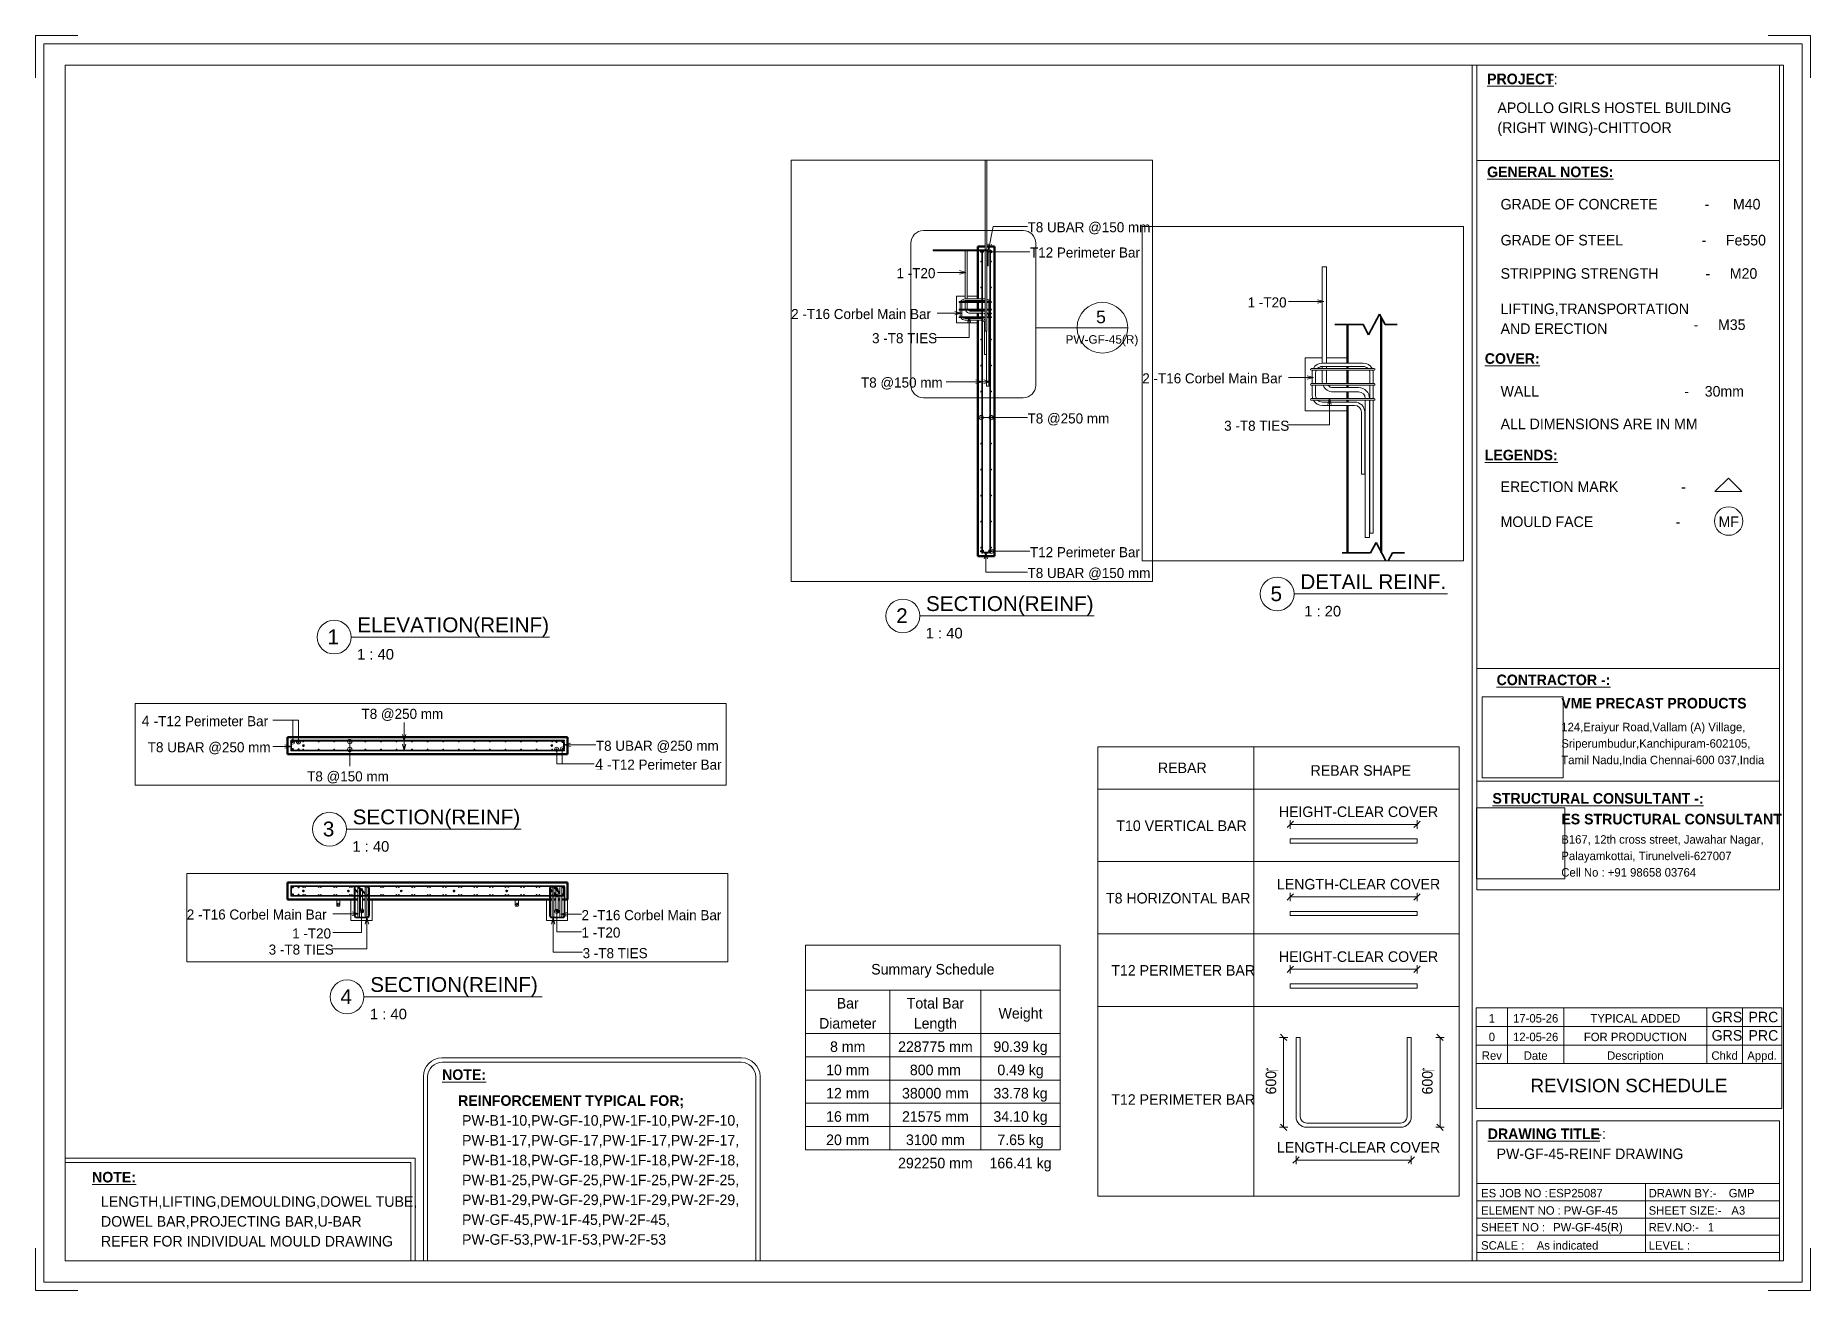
# Paper-space layout 'Layout1' of a CAD drawing. Header units: millimetres. Extents: x 0 to 582, y 0 to 622.
# Drawn here: x 161.8 to 581.8, y 325.4 to 622.4 of the extents above; entities outside this region: 1.
# The model-space entities are those that its viewports show. They can reach past a viewport. Long polylines and large blocks are cut down to what shows.
import ezdxf

# ---------------------------------------------------------------- set-up
doc = ezdxf.new("R2010")
doc.units = ezdxf.units.MM
for name, color, linetype, lineweight in [('A-ANNO-DIMS', 211, 'Continuous', 9), ('A-ANNO-DIMS-1', 211, 'Continuous', 9), ('A-ANNO-SYMB', 150, 'Continuous', 9), ('A-DETL-GENF', 92, 'Continuous', 18), ('A-DETL-MBND', 5, 'Continuous', 18), ('A-DETL-MEDM', 33, 'Continuous', 35), ('A-DETL-THIN', 151, 'Continuous', 18), ('A-GENM', 13, 'Continuous', 18), ('A-WALL', 113, 'Continuous', 25), ('G-ANNO-SCHD', 231, 'Continuous', 9), ('G-ANNO-TEXT', 231, 'Continuous', 9), ('G-ANNO-TTLB', 6, 'Continuous', 9), ('G-ANNO-TTLB-MEDM', 33, 'Continuous', 9), ('G-ANNO-TTLB-THIN', 151, 'Continuous', 9), ('S-BEAM', 12, 'Continuous', 18), ('S-RBAR', 171, 'Continuous', 18), ('S-RBAR-IDEN', 171, 'Continuous', 9)]:
    doc.layers.add(name, color=color, linetype=linetype, lineweight=lineweight)
doc.layers.add('G-ANNO-NPLT', color=191, linetype='Continuous')
doc.styles.add('Arial', font='arial.ttf', dxfattribs={"height": 80})
doc.styles.add('Arial_1', font='arial.ttf', dxfattribs={"height": 120})
doc.styles.add('Arial_2', font='arial.ttf', dxfattribs={"height": 3.175})
doc.styles.add('Arial_3', font='arial.ttf', dxfattribs={"height": 2.5})
doc.styles.add('Arial_4', font='arial.ttf', dxfattribs={"height": 3.5})
doc.styles.add('Nirmala UI', font='Nirmala.ttf', dxfattribs={"height": 95.25})
doc.styles.add('Nirmala UI Semilight', font='NirmalaS.ttf', dxfattribs={"height": 100})
doc.styles.add('Nirmala UI Semilight_1', font='NirmalaS.ttf', dxfattribs={"height": 2.5})
doc.styles.add('Nirmala UI Semilight_2', font='NirmalaS.ttf', dxfattribs={"height": 2})
doc.styles.add('Nirmala UI Semilight_B', font='', dxfattribs={"height": 2.5})
doc.styles.add('Nirmala UI_1', font='Nirmala.ttf', dxfattribs={"height": 47.625})
doc.styles.add('Nirmala UI_2', font='Nirmala.ttf', dxfattribs={"height": 2.5})
doc.styles.get('Nirmala UI Semilight_B').set_extended_font_data('Nirmala UI Semilight', bold=True)
doc.dimstyles.new('Diagonal_-_2_5mm_NI_UI', dxfattribs={"dimscale": 304.8, "dimtxt": 2.61841, "dimasz": 0.004921, "dimexe": 0.003281, "dimexo": 0.0625, "dimgap": 0.003281, "dimtad": 1, "dimdec": 4, "dimzin": 0, "dimdsep": 46, "dimtxsty": 'Nirmala UI Semilight_1', "dimblk1": 'OBLIQUE', "dimblk2": 'OBLIQUE', "dimsah": 1, "dimcen": 0.09, "dimazin": 0, "dimtfac": 1, "dimtdec": 4, "dimtix": 1, "dimtmove": 0, "dimatfit": 3, "dimfxl": 0.003281, "dimfxlon": 1, "dimtvp": 1, "dimtolj": 1, "dimtzin": 0, "dimarcsym": 2})
picture_1 = doc.add_image_def('image1.jpg', size_in_pixel=(200, 200))
picture_2 = doc.add_image_def('image2.jpg', size_in_pixel=(1600, 1280))

psp = doc.layouts.get("Layout1")

# ---------------------------------------------------------------- texts
at = {"layer": 'G-ANNO-SCHD', "attachment_point": 2}
for s, insert, char_height, width, line_spacing_factor, style in [('Summary Schedule', (374.12348, 402.69263), 2.5, 36.0072983, 1.142579, 'Nirmala UI_2'), ('Bar\\PDiameter', (353.97804, 394.64559), 2.5, 17.2495696, 1.142579, 'Nirmala UI_2'), ('Total Bar\\PLength', (374.72686, 394.64559), 2.5, 16.65259, 1.142579, 'Nirmala UI_2'), ('Weight', (394.8723, 392.26522), 2.5, 13.6362718, 1.142579, 'Nirmala UI_2'), ('1', (506.39996, 390.82913), 2, 1.2819573, 1.142579, 'Nirmala UI Semilight_2'), ('17-05-26', (516.76104, 390.82913), 2, 12.970391, 1.142579, 'Nirmala UI Semilight_2'), ('TYPICAL ADDED', (540.34769, 390.82913), 2, 24.1560965, 1.142579, 'Nirmala UI Semilight_2'), ('0', (506.39996, 386.42053), 2, 1.809822, 1.142579, 'Nirmala UI Semilight_2'), ('12-05-26', (516.76104, 386.42053), 2, 13.0458003, 1.142579, 'Nirmala UI Semilight_2'), ('FOR PRODUCTION', (540.34769, 386.42053), 2, 28.0019682, 1.142579, 'Nirmala UI Semilight_2'), ('8 mm', (353.97804, 384.3741), 2.5, 10.8084735, 1.142579, 'Nirmala UI_2'), ('228775 mm', (374.72686, 384.3741), 2.5, 22.2767666, 1.142579, 'Nirmala UI_2'), ('90.39 kg', (394.8723, 384.3741), 2.5, 15.8985104, 1.142579, 'Nirmala UI_2'), ('10 mm', (353.97804, 378.86336), 2.5, 13.1021321, 1.142579, 'Nirmala UI_2'), ('800 mm', (374.72686, 378.86336), 2.5, 15.3957907, 1.142579, 'Nirmala UI_2'), ('0.49 kg', (394.8723, 378.86336), 2.5, 13.6048518, 1.142579, 'Nirmala UI_2'), ('Rev', (506.39996, 382.01193), 2, 5.3037839, 1.142579, 'Nirmala UI Semilight_2'), ('Date', (516.76104, 382.01193), 2, 6.9125146, 1.142579, 'Nirmala UI Semilight_2'), ('Description', (540.34769, 382.01193), 2, 16.6151715, 1.142579, 'Nirmala UI Semilight_2'), ('Chkd', (561.47428, 382.01193), 2, 7.5660614, 1.142579, 'Nirmala UI Semilight_2'), ('Appd.', (570.32255, 382.01193), 2, 8.8228823, 1.142579, 'Nirmala UI Semilight_2'), ('REVISION SCHEDULE', (538.83487, 375.51574), 3.175, 55.5830818, 0.941778, 'Arial_2'), ('12 mm', (353.97804, 373.35261), 2.5, 13.1021321, 1.142579, 'Nirmala UI_2'), ('38000 mm', (374.72686, 373.35261), 2.5, 19.983108, 1.142579, 'Nirmala UI_2'), ('33.78 kg', (394.8723, 373.35261), 2.5, 15.8985104, 1.142579, 'Nirmala UI_2'), ('16 mm', (353.97804, 367.84187), 2.5, 13.1021321, 1.142579, 'Nirmala UI_2'), ('21575 mm', (374.72686, 367.84187), 2.5, 19.983108, 1.142579, 'Nirmala UI_2'), ('34.10 kg', (394.8723, 367.84187), 2.5, 15.8985104, 1.142579, 'Nirmala UI_2'), ('20 mm', (353.97804, 362.33112), 2.5, 13.1021321, 1.142579, 'Nirmala UI_2'), ('3100 mm', (374.72686, 362.33112), 2.5, 17.6894494, 1.142579, 'Nirmala UI_2'), ('7.65 kg', (394.8723, 362.33112), 2.5, 13.6048518, 1.142579, 'Nirmala UI_2'), ('292250 mm', (374.72686, 356.82038), 2.5, 22.2767666, 1.142579, 'Nirmala UI_2'), ('166.41 kg', (394.8723, 356.82038), 2.5, 18.1921691, 1.142579, 'Nirmala UI_2')]:
    psp.add_mtext(s, dxfattribs=dict(at, insert=insert, char_height=char_height, width=width, line_spacing_factor=line_spacing_factor, style=style))
at = {"layer": 'G-ANNO-TEXT', "color": 7, "char_height": 2.5, "attachment_point": 1}
for s, insert, width, style in [('GRADE OF CONCRETE            -      M40', (508.46647, 583.73663), 72.9535625, 'Nirmala UI Semilight_1'), ('GRADE OF STEEL                    -     Fe550', (508.46647, 575.23044), 74.075925, 'Nirmala UI Semilight_1'), ('STRIPPING STRENGTH            -     M20', (508.46647, 567.34272), 71.18985, 'Nirmala UI Semilight_1'), ('LIFTING,TRANSPORTATION', (508.46647, 558.98549), 50.345975, 'Nirmala UI Semilight_1'), (' -     M35', (553.22728, 555.23549), 17.0759438, 'Nirmala UI Semilight_1'), ('AND ERECTION     ', (508.46647, 554.28914), 34.953575, 'Nirmala UI Semilight_1'), ('\\LCOVER:', (504.71647, 547.21456), 14.1097, 'Nirmala UI Semilight_B'), ('WALL                                     -    30mm', (508.46647, 539.46241), 73.2742375, 'Nirmala UI Semilight_1'), ('ALL DIMENSIONS ARE IN MM', (508.46647, 531.74937), 55.0759312, 'Nirmala UI Semilight_1'), ('\\LLEGENDS:', (504.71647, 524.38439), 18.5189812, 'Nirmala UI Semilight_B'), ('ERECTION MARK                -', (508.46647, 516.88278), 52.3501938, 'Nirmala UI Semilight_1'), ('MOULD FACE                     -', (508.46647, 508.59331), 52.270025, 'Nirmala UI Semilight_1'), ('MF', (560.03718, 508.59331), 5.9324875, 'Nirmala UI_2'), ('REBAR', (427.3995, 450.35584), 12.2658187, 'Nirmala UI Semilight_1'), ('REBAR SHAPE', (463.50496, 449.73084), 25.8143375, 'Nirmala UI Semilight_1'), ('T10 VERTICAL BAR', (417.5495, 436.64623), 33.8312125, 'Nirmala UI Semilight_1'), ('T8 HORIZONTAL BAR', (415.0995, 419.50618), 39.7637, 'Nirmala UI Semilight_1'), ('T12 PERIMETER BAR', (416.3595, 402.42527), 36.7172875, 'Nirmala UI Semilight_1'), ('GRS', (558.40498, 391.38194), 7.5358625, 'Nirmala UI Semilight_1'), ('PRC', (567.11661, 391.38194), 7.4556938, 'Nirmala UI Semilight_1'), ('GRS', (558.40498, 387.04018), 7.5358625, 'Nirmala UI Semilight_1'), ('PRC', (567.11661, 387.04018), 7.4556938, 'Nirmala UI Semilight_1'), ('\\LNOTE:', (258.00898, 377.74571), 11.7046375, 'Nirmala UI Semilight_B'), ('REINFORCEMENT TYPICAL FOR;', (261.78637, 371.61108), 59.324875, 'Nirmala UI Semilight_B'), ('T12 PERIMETER BAR', (416.3595, 371.85954), 36.7172875, 'Nirmala UI Semilight_1'), (' PW-B1-10,PW-GF-10,PW-1F-10,PW-2F-10,', (261.78637, 366.91472), 75.358625, 'Nirmala UI Semilight_1'), (' PW-B1-17,PW-GF-17,PW-1F-17,PW-2F-17,', (261.78637, 362.21837), 75.03795, 'Nirmala UI Semilight_1'), (' PW-B1-18,PW-GF-18,PW-1F-18,PW-2F-18,', (261.78637, 357.52201), 75.358625, 'Nirmala UI Semilight_1'), ('\\LNOTE:', (175.175, 353.48619), 11.7046375, 'Nirmala UI Semilight_B'), (' PW-B1-25,PW-GF-25,PW-1F-25,PW-2F-25,', (261.78637, 352.82566), 77.924025, 'Nirmala UI Semilight_1'), ('LENGTH,LIFTING,DEMOULDING,DOWEL TUBE,', (177.2913, 347.7143), 84.978875, 'Nirmala UI Semilight_1'), (' PW-B1-29,PW-GF-29,PW-1F-29,PW-2F-29,', (261.78637, 348.1293), 77.924025, 'Nirmala UI Semilight_1'), ('DOWEL BAR,PROJECTING BAR,U-BAR ', (177.2913, 343.01795), 70.4683313, 'Nirmala UI Semilight_1'), (' PW-GF-45,PW-1F-45,PW-2F-45,', (261.78637, 343.43295), 59.1645375, 'Nirmala UI Semilight_1'), ('REFER FOR INDIVIDUAL MOULD DRAWING', (177.2913, 338.32159), 79.5274, 'Nirmala UI Semilight_1'), (' PW-GF-53,PW-1F-53,PW-2F-53', (261.78637, 338.7366), 57.9620062, 'Nirmala UI Semilight_1')]:
    psp.add_mtext(s, dxfattribs=dict(at, insert=insert, width=width, style=style))
at = {"layer": 'G-ANNO-TTLB', "attachment_point": 1}
for s, insert, char_height, width, style in [('APOLLO GIRLS HOSTEL BUILDING', (507.71796, 606.5663), 2.5, 62.531625, 'Nirmala UI Semilight_1'), ('(RIGHT WING)-CHITTOOR', (507.71796, 601.86994), 2.5, 47.6202375, 'Nirmala UI Semilight_1'), ('5', (454.02497, 492.0554), 3.5, 3.3670875, 'Arial_4'), ('DETAIL REINF.', (461.08156, 494.9154), 3.5, 42.4092688, 'Arial_4'), ('SECTION(REINF)', (372.50341, 489.71546), 3.5, 48.6624312, 'Arial_4'), (' 1 : 20', (461.01777, 487.43456), 2.5, 11.7848063, 'Arial_3'), ('ELEVATION(REINF)', (237.941, 484.70897), 3.5, 55.7172812, 'Arial_4'), ('2', (365.44682, 486.85546), 3.5, 3.3670875, 'Arial_4'), ('1', (230.88441, 481.84897), 3.5, 3.3670875, 'Arial_4'), ('1 : 40', (372.43962, 482.23462), 2.5, 10.582275, 'Arial_3'), ('1 : 40', (237.8772, 477.22813), 2.5, 10.582275, 'Arial_3'), ('SECTION(REINF)', (236.83695, 439.2393), 3.5, 48.6624312, 'Arial_4'), ('3', (229.78036, 436.3793), 3.5, 3.3670875, 'Arial_4'), ('1 : 40', (236.77315, 431.75846), 2.5, 10.582275, 'Arial_3'), ('SECTION(REINF)', (240.9993, 399.57306), 3.5, 48.6624312, 'Arial_4'), ('4', (233.94271, 396.71305), 3.5, 3.3670875, 'Arial_4'), ('1 : 40', (240.93551, 392.09221), 2.5, 10.582275, 'Arial_3'), ('PW-GF-45-REINF DRAWING', (507.52371, 359.00969), 2.5, 51.7088437, 'Nirmala UI Semilight_1'), ('ESP25087', (519.84111, 349.45474), 2, 14.5907125, 'Nirmala UI Semilight_2'), ('GMP', (562.44875, 349.45474), 2, 7.2151875, 'Nirmala UI Semilight_2'), ('PW-GF-45', (523.40962, 345.3495), 2, 15.5527375, 'Nirmala UI Semilight_2'), ('PW-GF-45(R)', (520.8862, 341.38521), 2, 19.6413438, 'Nirmala UI Semilight_2'), ('1', (557.48079, 341.38521), 2, 1.2827, 'Nirmala UI Semilight_2'), ('As indicated', (517.01184, 337.08161), 2, 18.1983063, 'Nirmala UI Semilight_2')]:
    psp.add_mtext(s, dxfattribs=dict(at, insert=insert, char_height=char_height, width=width, style=style))

msp = doc.modelspace()

# ---------------------------------------------------------------- texts
at = {"layer": 'A-ANNO-SYMB', "attachment_point": 1}
for s, insert, char_height, width, style in [('5', (3472.1079, 5595.16803), 120, 115.443, 'Arial_1'), ('PW-GF-45(R)', (3183.28589, 5361.59637), 80, 849.78875, 'Arial')]:
    msp.add_mtext(s, dxfattribs=dict(at, insert=insert, char_height=char_height, width=width, style=style))
at = {"layer": 'S-RBAR-IDEN', "attachment_point": 1}
for s, insert, char_height, width, style in [('T8 @250 mm', (6706.65215, 77060.96182), 95.25, 974.852, 'Nirmala UI'), ('2 -T12 Perimeter Bar', (4633.01422, 76991.87603), 95.25, 1491.13875, 'Nirmala UI'), ('T8 UBAR @250 mm', (8925.24569, 76758.85694), 95.25, 1430.2105, 'Nirmala UI'), ('T8 UBAR @250 mm', (4683.41422, 76744.82481), 95.25, 1430.2105, 'Nirmala UI'), ('2 -T12 Perimeter Bar', (8925.24569, 76579.90418), 95.25, 1491.13875, 'Nirmala UI'), ('2 -T16 Corbel Main Bar', (10670.41445, 76537.93699), 95.25, 1673.9235, 'Nirmala UI'), ('2 -T16 Corbel Main Bar', (14406.502, 76531.98769), 95.25, 1673.9235, 'Nirmala UI'), ('T8 @150 mm', (6192.01122, 76469.22169), 95.25, 974.852, 'Nirmala UI'), ('1 -T20', (14406.302, 76367.44726), 95.25, 464.97875, 'Nirmala UI'), ('1 -T20', (11667.81445, 76358.90684), 95.25, 464.97875, 'Nirmala UI'), ('3 -T8 TIES', (11445.61445, 76206.01044), 95.25, 721.51875, 'Nirmala UI'), ('3 -T8 TIES', (14416.902, 76172.32214), 95.25, 721.51875, 'Nirmala UI'), ('T8 UBAR @150 mm', (2823.87468, 6431.37126), 95.25, 1430.2105, 'Nirmala UI'), ('T12 Perimeter Bar', (2846.70783, 6191.93969), 95.25, 1292.32025, 'Nirmala UI'), ('1 -T20', (16440.87945, 6016.08106), 47.625, 232.489375, 'Nirmala UI_1'), ('1 -T20', (1583.62558, 5996.33877), 95.25, 464.97875, 'Nirmala UI'), ('2 -T16 Corbel Main Bar', (15942.17945, 5656.67211), 47.625, 836.96175, 'Nirmala UI_1'), ('2 -T16 Corbel Main Bar', (586.22558, 5609.56545), 95.25, 1673.9235, 'Nirmala UI'), ('3 -T8 TIES', (16329.77945, 5432.26478), 47.625, 360.759375, 'Nirmala UI_1'), ('3 -T8 TIES', (1351.98184, 5381.03142), 95.25, 721.51875, 'Nirmala UI'), ('T8 @150 mm', (1247.38184, 4961.30135), 95.25, 974.852, 'Nirmala UI'), ('T8 @250 mm', (2823.87468, 4621.36762), 95.25, 974.852, 'Nirmala UI'), ('T12 Perimeter Bar', (2846.70783, 3355.63484), 95.25, 1292.32025, 'Nirmala UI'), ('T8 UBAR @150 mm', (2823.87468, 3158.45983), 95.25, 1430.2105, 'Nirmala UI')]:
    msp.add_mtext(s, dxfattribs=dict(at, insert=insert, char_height=char_height, width=width, style=style))

# ---------------------------------------------------------------- blocks, each defined once
blk = doc.blocks.new('ES-A3-VME SHEET - ES-A3 SHEET-601691-PW-GF-45-REINF DRAWING')
at = {"layer": 'G-ANNO-TTLB'}
for p, q in [((161.79, 622.41), (171.79, 622.41)), ((161.79, 622.41), (161.79, 612.41)), ((581.79, 622.41), (571.79, 622.41)), ((581.79, 622.41), (581.79, 612.41)), ((502.83, 488.6), (502.83, 615.41)), ((574.43, 615.41), (574.43, 488.6)), ((502.83, 592.83), (574.43, 592.83)), ((502.83, 420.26), (502.83, 488.6)), ((574.43, 420.26), (574.43, 488.6)), ((502.83, 472.62), (574.43, 472.62)), ((161.79, 325.41), (161.79, 335.41)), ((581.79, 325.41), (581.79, 335.41)), ((161.79, 325.41), (171.79, 325.41)), ((581.79, 325.41), (571.79, 325.41))]:
    blk.add_line(p, q, dxfattribs=at)
at = {"layer": 'G-ANNO-TTLB-MEDM'}
for p, q in [((168.79, 615.41), (168.79, 332.41)), ((168.79, 615.41), (575.42, 615.41)), ((501.74, 615.41), (501.74, 332.41)), ((575.42, 615.41), (575.42, 332.41)), ((502.83, 445.95), (574.43, 445.95)), ((502.83, 420.26), (574.43, 420.26)), ((502.83, 365.59), (574.43, 365.59)), ((502.83, 365.59), (502.83, 332.41)), ((574.43, 332.41), (574.43, 365.59)), ((168.79, 332.41), (575.42, 332.41))]:
    blk.add_line(p, q, dxfattribs=at)
at = {"layer": 'G-ANNO-TTLB-THIN'}
for p, q in [((163.79, 620.41), (163.79, 327.41)), ((579.79, 620.41), (163.79, 620.41)), ((579.79, 327.41), (579.79, 620.41)), ((502.83, 350.7), (574.43, 350.7)), ((542.79, 334.4), (542.79, 350.7)), ((502.83, 346.63), (574.43, 346.63)), ((502.83, 342.55), (574.43, 342.55)), ((502.83, 338.48), (574.43, 338.48)), ((502.83, 334.4), (574.43, 334.4)), ((163.79, 327.41), (579.79, 327.41))]:
    blk.add_line(p, q, dxfattribs=at)
at = {"layer": 'G-ANNO-TTLB', "attachment_point": 1}
for s, insert, char_height, width, style in [('\\LPROJECT', (505.27, 613.39), 2.5, 16.6751, 'Nirmala UI Semilight_B'), (' -:', (519.02, 613.39), 2.5, 3.8481, 'Nirmala UI Semilight_1'), ('\\LGENERAL NOTES:', (505.27, 591.39), 2.5, 32.7088, 'Nirmala UI Semilight_B'), ('\\LCONTRACTOR -:', (507.52, 471.17), 2.5, 30.9451, 'Nirmala UI Semilight_B'), ('VME PRECAST PRODUCTS', (522.83, 465.65), 2.5, 48.9029, 'Nirmala UI Semilight_B'), ('124,Eraiyur Road,Vallam (A) Village,', (522.83, 459.77), 2, 52.5105, 'Nirmala UI Semilight_2'), ('Sriperumbudur,Kanchipuram-602105,', (522.83, 455.87), 2, 55.5569, 'Nirmala UI Semilight_2'), ('Tamil Nadu,India Chennai-600 037,India', (522.83, 451.97), 2, 59.8861, 'Nirmala UI Semilight_2'), ('\\LSTRUCTURAL CONSULTANT -:', (506.53, 443.13), 2.5, 56.4388, 'Nirmala UI Semilight_B'), ('ES STRUCTURAL CONSULTANT', (522.83, 438.22), 2.5, 58.1223, 'Nirmala UI Semilight_B'), ('B167, 12th cross street, Jawahar Nagar,', (522.83, 433.16), 2, 57, 'Nirmala UI Semilight_2'), ('Palayamkottai, Tirunelveli-627007', (522.83, 429.26), 2, 50.0253, 'Nirmala UI Semilight_2'), ('Cell No : +91 98658 03764', (522.83, 425.36), 2, 39.443, 'Nirmala UI Semilight_2'), ('\\LDRAWING TITLE', (505.42, 363.76), 2.5, 30.2236, 'Nirmala UI Semilight_B'), ('\\fNirmala UI Semilight|b1|i0|c0|p34|; ', (530.35, 363.76), 2.5, 1.2025, 'Nirmala UI Semilight_B'), ('-:', (531.35, 363.76), 2.5, 2.6456, 'Nirmala UI Semilight_1'), ('ES JOB NO :', (503.85, 349.45), 2, 18.038, 'Nirmala UI Semilight_2'), ('DRAWN BY:-', (543.49, 349.45), 2, 19.0802, 'Nirmala UI Semilight_2'), ('ELEMENT NO :', (503.85, 345.35), 2, 21.8861, 'Nirmala UI Semilight_2'), ('SHEET SIZE:-', (543.49, 345.35), 2, 18.9198, 'Nirmala UI Semilight_2'), ('A3', (563.07, 345.35), 2, 4.0084, 'Nirmala UI Semilight_2'), ('SHEET NO :', (503.85, 341.39), 2, 17.2363, 'Nirmala UI Semilight_2'), ('REV.NO:-', (543.49, 341.39), 2, 13.789, 'Nirmala UI Semilight_2'), ('SCALE :', (503.85, 337.08), 2, 11.1435, 'Nirmala UI Semilight_2'), ('LEVEL :', (543.49, 337.08), 2, 10.5021, 'Nirmala UI Semilight_2')]:
    blk.add_mtext(s, dxfattribs=dict(at, insert=insert, char_height=char_height, width=width, style=style))
at = {"layer": 'G-ANNO-TTLB'}
image = blk.add_image(picture_1, insert=(504.11, 446.76), size_in_units=(19.15, 19.15), dxfattribs=at)
image.dxf.flags = 7
image = blk.add_image(picture_2, insert=(502.76, 422.87), size_in_units=(20.94, 16.75), dxfattribs=at)
image.dxf.flags = 7
blk = doc.blocks.new('Viewport - M_View Title_rfa A3-601133-PW-GF-45-REINF DRAWING')
at = {"layer": 'G-ANNO-TTLB'}
for start, end in [(360, 180), (180, 0)]:
    blk.add_arc((-4.125, 0), 4, start, end, dxfattribs=at)
blk = doc.blocks.new('DIMBLOCK59-PW-GF-45-REINF DRAWING')
at = {"layer": 'A-ANNO-DIMS-1'}
for p, q in [((458.7, 435.7), (457.95, 434.95)), ((458.7, 435.7), (458.7, 436.7)), ((458.7, 435.7), (459.45, 436.45)), ((458.7, 435.7), (488.7, 435.7)), ((458.7, 435.7), (458.7, 434.7)), ((488.7, 435.7), (487.95, 434.95)), ((488.7, 435.7), (488.7, 436.7)), ((488.7, 435.7), (489.45, 436.45)), ((488.7, 435.7), (488.7, 434.7))]:
    blk.add_line(p, q, dxfattribs=at)
at = {"layer": 'A-ANNO-DIMS-1', "color": 0, "insert": (455.99, 439.96), "char_height": 2.5, "width": 42.5039, "attachment_point": 1, "line_spacing_factor": 1.142579, "style": 'Nirmala UI Semilight_1'}
blk.add_mtext('HEIGHT-CLEAR COVER', dxfattribs=at)
blk = doc.blocks.new('_Oblique')
at = {"color": 0, "linetype": 'ByBlock', "lineweight": -2}
blk.add_line((-0.5, -0.5), (0.5, 0.5), dxfattribs=at)
blk = doc.blocks.new('DIMBLOCK60-PW-GF-45-REINF DRAWING')
at = {"layer": 'A-ANNO-DIMS-1'}
for p, q in [((458.7, 418.56), (457.95, 417.81)), ((458.7, 418.56), (458.7, 419.56)), ((458.7, 418.56), (459.45, 419.31)), ((458.7, 418.56), (488.7, 418.56)), ((458.7, 418.56), (458.7, 417.56)), ((488.7, 418.56), (487.95, 417.81)), ((488.7, 418.56), (488.7, 419.56)), ((488.7, 418.56), (489.45, 419.31)), ((488.7, 418.56), (488.7, 417.56))]:
    blk.add_line(p, q, dxfattribs=at)
at = {"layer": 'A-ANNO-DIMS-1', "color": 0, "insert": (455.54, 422.82), "char_height": 2.5, "width": 43.5894, "attachment_point": 1, "line_spacing_factor": 1.142579, "style": 'Nirmala UI Semilight_1'}
blk.add_mtext('LENGTH-CLEAR COVER', dxfattribs=at)
blk = doc.blocks.new('DIMBLOCK61-PW-GF-45-REINF DRAWING')
at = {"layer": 'A-ANNO-DIMS-1'}
for p, q in [((458.7, 401.42), (457.95, 400.67)), ((458.7, 401.42), (458.7, 402.42)), ((458.7, 401.42), (459.45, 402.17)), ((458.7, 401.42), (488.7, 401.42)), ((458.7, 401.42), (458.7, 400.42)), ((488.7, 401.42), (487.95, 400.67)), ((488.7, 401.42), (488.7, 402.42)), ((488.7, 401.42), (489.45, 402.17)), ((488.7, 401.42), (488.7, 400.42))]:
    blk.add_line(p, q, dxfattribs=at)
at = {"layer": 'A-ANNO-DIMS-1', "color": 0, "insert": (455.99, 405.68), "char_height": 2.5, "width": 42.5039, "attachment_point": 1, "line_spacing_factor": 1.142579, "style": 'Nirmala UI Semilight_1'}
blk.add_mtext('HEIGHT-CLEAR COVER', dxfattribs=at)
blk = doc.blocks.new('DIMBLOCK62-PW-GF-45-REINF DRAWING')
at = {"layer": 'A-ANNO-DIMS-1'}
for p, q in [((460.07, 356.29), (460.07, 357.29)), ((460.07, 356.29), (460.82, 357.04)), ((487.32, 356.29), (487.32, 357.29)), ((487.32, 356.29), (488.07, 357.04)), ((460.07, 356.29), (459.32, 355.54)), ((460.07, 356.29), (487.32, 356.29)), ((460.07, 356.29), (460.07, 355.29)), ((487.32, 356.29), (486.57, 355.54)), ((487.32, 356.29), (487.32, 355.29))]:
    blk.add_line(p, q, dxfattribs=at)
at = {"layer": 'A-ANNO-DIMS-1', "color": 0, "insert": (455.54, 360.55), "char_height": 2.5, "width": 43.5894, "attachment_point": 1, "line_spacing_factor": 1.142579, "style": 'Nirmala UI Semilight_1'}
blk.add_mtext('LENGTH-CLEAR COVER', dxfattribs=at)
blk = doc.blocks.new('DIMBLOCK63-PW-GF-45-REINF DRAWING')
at = {"layer": 'A-ANNO-DIMS-1'}
for p, q in [((494.14, 385.29), (493.14, 385.29)), ((494.14, 385.29), (493.39, 386.04)), ((494.14, 385.29), (494.14, 364.04)), ((494.14, 385.29), (494.89, 384.54)), ((494.14, 385.29), (495.14, 385.29)), ((494.14, 364.04), (493.14, 364.04)), ((494.14, 364.04), (493.39, 364.79)), ((494.14, 364.04), (494.89, 363.29)), ((494.14, 364.04), (495.14, 364.04))]:
    blk.add_line(p, q, dxfattribs=at)
at = {"layer": 'A-ANNO-DIMS-1', "color": 0, "insert": (489.88, 371.81), "char_height": 2.5, "width": 6.8555, "attachment_point": 1, "rotation": 90, "line_spacing_factor": 1.142579, "style": 'Nirmala UI Semilight_1'}
blk.add_mtext('600\\fNirmala UI Semilight|b0|i0|c177|p34|;\u200e', dxfattribs=at)
blk = doc.blocks.new('DIMBLOCK64-PW-GF-45-REINF DRAWING')
at = {"layer": 'A-ANNO-DIMS-1'}
for p, q in [((457.13, 385.29), (456.13, 385.29)), ((457.13, 385.29), (456.38, 386.04)), ((457.13, 385.29), (457.13, 364.04)), ((457.13, 385.29), (457.88, 384.54)), ((457.13, 385.29), (458.13, 385.29)), ((457.13, 364.04), (456.13, 364.04)), ((457.13, 364.04), (456.38, 364.79)), ((457.13, 364.04), (457.88, 363.29)), ((457.13, 364.04), (458.13, 364.04))]:
    blk.add_line(p, q, dxfattribs=at)
at = {"layer": 'A-ANNO-DIMS-1', "color": 0, "insert": (452.87, 371.81), "char_height": 2.5, "width": 6.8555, "attachment_point": 1, "rotation": 90, "line_spacing_factor": 1.142579, "style": 'Nirmala UI Semilight_1'}
blk.add_mtext('600\\fNirmala UI Semilight|b0|i0|c177|p34|;\u200e', dxfattribs=at)
blk = doc.blocks.new('RR spread anchor face based - RR-SA-1_4-160-614768-Elevation Top 2')
at = {"layer": 'A-GENM'}
for p, q in [((-3735.39, 76633.04), (-3735.39, 76575.04)), ((-3727.39, 76630.04), (-3727.39, 76633.04)), ((-3713.39, 76633.04), (-3713.39, 76630.04)), ((-3705.39, 76575.04), (-3705.39, 76633.04)), ((-3727.39, 76585.54), (-3727.39, 76591.54)), ((-3713.39, 76591.54), (-3713.39, 76585.54)), ((-3735.39, 76575.04), (-3732.89, 76570.04)), ((-3707.89, 76570.04), (-3705.39, 76575.04)), ((-3732.89, 76570.04), (-3707.89, 76570.04))]:
    blk.add_line(p, q, dxfattribs=at)
for centre, start, end in [((-3720.39, 76630.04), 180, 0), ((-3720.39, 76591.54), 0, 180), ((-3720.39, 76585.54), 180, 0)]:
    blk.add_arc(centre, 7, start, end, dxfattribs=at)
blk = doc.blocks.new('RR spread anchor face based - RR-SA-1_4-160-V1-Elevation Top 2')
at = {"layer": 'A-GENM'}
for p, q in [((-2045.39, 76633.04), (-2045.39, 76575.04)), ((-2037.39, 76630.04), (-2037.39, 76633.04)), ((-2023.39, 76632.99), (-2023.39, 76630.04)), ((-2015.39, 76575.04), (-2015.39, 76633.04)), ((-2037.39, 76585.54), (-2037.39, 76591.54)), ((-2023.39, 76591.54), (-2023.39, 76585.54)), ((-2045.39, 76575.04), (-2042.89, 76570.04)), ((-2017.89, 76570.04), (-2015.39, 76575.04)), ((-2042.89, 76570.04), (-2017.89, 76570.04))]:
    blk.add_line(p, q, dxfattribs=at)
for centre, start, end in [((-2030.39, 76630.04), 180, 0), ((-2030.39, 76591.54), 0, 180), ((-2030.39, 76585.54), 180, 0)]:
    blk.add_arc(centre, 7, start, end, dxfattribs=at)
blk = doc.blocks.new('M_Break Line - M_Break Line-5416970-Detail 1')
at = {"layer": 'A-DETL-MEDM'}
for p, q in [((76768.04, 4855.99), (76742.16, 4806.83)), ((76813.81, 4769.06), (76768.04, 4855.99)), ((76742.16, 4806.83), (76608.37, 4806.83)), ((76845.69, 4806.83), (76825.8, 4769.06)), ((76903.09, 4806.83), (76845.69, 4806.83))]:
    blk.add_line(p, q, dxfattribs=at)
blk = doc.blocks.new('M_Break Line - M_Break Line-5417060-Detail 1')
at = {"layer": 'A-DETL-MEDM'}
for p, q in [((76733.04, 5838.51), (76784.81, 5936.83)), ((76784.81, 5936.83), (76810.69, 5887.67)), ((76573.37, 5887.67), (76707.16, 5887.67)), ((76707.16, 5887.67), (76733.04, 5838.51)), ((76810.69, 5887.67), (76868.09, 5887.67))]:
    blk.add_line(p, q, dxfattribs=at)
blk = doc.blocks.new('Detail View - M_Callout Head-378964-Elevation Right 1')
at = {"layer": 'A-ANNO-SYMB'}
blk.add_line((77573.24, 5432.15), (78053.24, 5432.15), dxfattribs=at)
for start, end in [(0, 180), (180, 360)]:
    blk.add_arc((77813.24, 5432.15), 240, start, end, dxfattribs=at)

# ---------------------------------------------------------------- dimensions: what is measured, and where the dimension line sits
at = {"layer": 'A-ANNO-DIMS'}
for base, p1, p2, text, override, picture, middle in [((488.69922, 435.69742), (458.69922, 434.69742), (488.69922, 434.69742), 'HEIGHT-CLEAR COVER', {"dimpost": '<>', "dimfxl": 30}, 'DIMBLOCK59-PW-GF-45-REINF DRAWING', (473.69922, 437.99013)), ((488.69922, 418.55737), (458.69922, 417.55737), (488.69922, 417.55737), 'LENGTH-CLEAR COVER', {"dimpost": '<>', "dimfxl": 30}, 'DIMBLOCK60-PW-GF-45-REINF DRAWING', (473.69922, 420.85008)), ((488.69922, 401.41732), (458.69922, 400.41732), (488.69922, 400.41732), 'HEIGHT-CLEAR COVER', {"dimpost": '<>', "dimfxl": 30}, 'DIMBLOCK61-PW-GF-45-REINF DRAWING', (473.69922, 403.71003)), ((487.32422, 356.29113), (460.07422, 357.29113), (487.32422, 357.29113), 'LENGTH-CLEAR COVER', {"dimpost": '<>', "dimfxl": 27.25}, 'DIMBLOCK62-PW-GF-45-REINF DRAWING', (473.69922, 358.58384))]:
    dim = psp.add_linear_dim(base=base, p1=p1, p2=p2, text=text, dimstyle='Diagonal_-_2_5mm_NI_UI', override=override, dxfattribs=at)
    dim.commit()
    dim.dimension.update_dxf_attribs({"geometry": picture, "text_midpoint": middle})
for base, p1, p2, picture, middle in [((457.13236, 364.04199), (458.13236, 385.29199), (458.13236, 364.04199), 'DIMBLOCK64-PW-GF-45-REINF DRAWING', (454.62696, 374.66699)), ((494.13887, 364.04199), (493.13887, 385.29199), (493.13887, 364.04199), 'DIMBLOCK63-PW-GF-45-REINF DRAWING', (491.63347, 374.66699))]:
    dim = psp.add_linear_dim(base=base, p1=p1, p2=p2, angle=90, text='600\u200e', dimstyle='Diagonal_-_2_5mm_NI_UI', override={"dimpost": '<>', "dimfxl": 21.25}, dxfattribs=at)
    dim.commit()
    dim.dimension.update_dxf_attribs({"geometry": picture, "text_midpoint": middle})

# ---------------------------------------------------------------- hatches: boundary and pattern name
at = {"layer": 'S-RBAR'}
h = msp.add_hatch(color=256, dxfattribs=at)
edge = h.paths.add_edge_path()
edge.add_arc((6056.16879, 76747.94083), 6, 0, 360)
for points in [[(6056.16879, 76741.94083), (6062.16879, 76747.94083), (6056.16879, 76753.94083), (6050.16879, 76747.94083)], [(6111.16879, 76743.08498), (6117.16879, 76749.08498), (6111.16879, 76755.08498), (6105.16879, 76749.08498)], [(6153.83918, 76747.04259), (6157.83918, 76751.04259), (6153.83918, 76755.04259), (6149.83918, 76751.04259)], [(6301.17763, 76747.04259), (6305.17763, 76751.04259), (6301.17763, 76755.04259), (6297.17763, 76751.04259)], [(6448.51607, 76747.04259), (6452.51607, 76751.04259), (6448.51607, 76755.04259), (6444.51607, 76751.04259)], [(6595.85452, 76747.04259), (6599.85452, 76751.04259), (6595.85452, 76755.04259), (6591.85452, 76751.04259)], [(6743.19297, 76747.04259), (6747.19297, 76751.04259), (6743.19297, 76755.04259), (6739.19297, 76751.04259)], [(6890.53142, 76747.04259), (6894.53142, 76751.04259), (6890.53142, 76755.04259), (6886.53142, 76751.04259)], [(7037.86986, 76747.04259), (7041.86986, 76751.04259), (7037.86986, 76755.04259), (7033.86986, 76751.04259)], [(7185.20831, 76747.04259), (7189.20831, 76751.04259), (7185.20831, 76755.04259), (7181.20831, 76751.04259)], [(7332.54676, 76747.04259), (7336.54676, 76751.04259), (7332.54676, 76755.04259), (7328.54676, 76751.04259)], [(7479.88521, 76747.04259), (7483.88521, 76751.04259), (7479.88521, 76755.04259), (7475.88521, 76751.04259)], [(7627.22365, 76747.04259), (7631.22365, 76751.04259), (7627.22365, 76755.04259), (7623.22365, 76751.04259)], [(7774.5621, 76747.04259), (7778.5621, 76751.04259), (7774.5621, 76755.04259), (7770.5621, 76751.04259)], [(7921.90055, 76747.04259), (7925.90055, 76751.04259), (7921.90055, 76755.04259), (7917.90055, 76751.04259)], [(8069.23899, 76747.04259), (8073.23899, 76751.04259), (8069.23899, 76755.04259), (8065.23899, 76751.04259)], [(8216.57744, 76747.04259), (8220.57744, 76751.04259), (8216.57744, 76755.04259), (8212.57744, 76751.04259)], [(8363.91589, 76747.04259), (8367.91589, 76751.04259), (8363.91589, 76755.04259), (8359.91589, 76751.04259)], [(8511.25434, 76747.04259), (8515.25434, 76751.04259), (8511.25434, 76755.04259), (8507.25434, 76751.04259)], [(8553.16879, 76743.04259), (8559.16879, 76749.04259), (8553.16879, 76755.04259), (8547.16879, 76749.04259)], [(8608.16879, 76743.04259), (8614.16879, 76749.04259), (8608.16879, 76755.04259), (8602.16879, 76749.04259)], [(11673.67274, 76741.94083), (11679.67274, 76747.94083), (11673.67274, 76753.94083), (11667.67274, 76747.94083)], [(11728.67274, 76743.08498), (11734.67274, 76749.08498), (11728.67274, 76755.08498), (11722.67274, 76749.08498)], [(11771.34313, 76747.04259), (11775.34313, 76751.04259), (11771.34313, 76755.04259), (11767.34313, 76751.04259)], [(11790.58668, 76747.04259), (11794.58668, 76751.04259), (11790.58668, 76755.04259), (11786.58668, 76751.04259)], [(11918.68158, 76747.04259), (11922.68158, 76751.04259), (11918.68158, 76755.04259), (11914.68158, 76751.04259)], [(11938.51089, 76747.04259), (11942.51089, 76751.04259), (11938.51089, 76755.04259), (11934.51089, 76751.04259)], [(12066.02003, 76747.04259), (12070.02003, 76751.04259), (12066.02003, 76755.04259), (12062.02003, 76751.04259)], [(12086.4351, 76747.04259), (12090.4351, 76751.04259), (12086.4351, 76755.04259), (12082.4351, 76751.04259), (12086.02732, 76747.45036)], [(12213.35847, 76747.04259), (12217.35847, 76751.04259), (12213.35847, 76755.04259), (12209.35847, 76751.04259)], [(12234.35931, 76747.04259), (12238.35931, 76751.04259), (12234.35931, 76755.04259), (12230.35931, 76751.04259)], [(12360.69692, 76747.04259), (12364.69692, 76751.04259), (12360.69692, 76755.04259), (12356.69692, 76751.04259)], [(12382.28353, 76747.04259), (12386.28353, 76751.04259), (12382.28353, 76755.04259), (12378.28353, 76751.04259)], [(12508.03537, 76747.04259), (12512.03537, 76751.04259), (12508.03537, 76755.04259), (12504.03537, 76751.04259)], [(12530.20774, 76747.04259), (12534.20774, 76751.04259), (12530.20774, 76755.04259), (12526.20774, 76751.04259)], [(12655.37381, 76747.04259), (12659.37381, 76751.04259), (12655.37381, 76755.04259), (12651.37381, 76751.04259)], [(12678.13195, 76747.04259), (12682.13195, 76751.04259), (12678.13195, 76755.04259), (12674.13195, 76751.04259)], [(12802.71226, 76747.04259), (12806.71226, 76751.04259), (12802.71226, 76755.04259), (12798.71226, 76751.04259)], [(12826.05616, 76747.04259), (12830.05616, 76751.04259), (12826.05616, 76755.04259), (12822.05616, 76751.04259)], [(12950.05071, 76747.04259), (12954.05071, 76751.04259), (12950.05071, 76755.04259), (12946.05071, 76751.04259)], [(12973.98037, 76747.04259), (12977.98037, 76751.04259), (12973.98037, 76755.04259), (12969.98037, 76751.04259)], [(13097.38916, 76747.04259), (13101.38916, 76751.04259), (13097.38916, 76755.04259), (13093.38916, 76751.04259)], [(13121.90458, 76747.04259), (13125.90458, 76751.04259), (13121.90458, 76755.04259), (13117.90458, 76751.04259)], [(13244.7276, 76747.04259), (13248.7276, 76751.04259), (13244.7276, 76755.04259), (13240.7276, 76751.04259)], [(13269.82879, 76747.04259), (13273.82879, 76751.04259), (13269.82879, 76755.04259), (13265.82879, 76751.04259)], [(13392.06605, 76747.04259), (13396.06605, 76751.04259), (13392.06605, 76755.04259), (13388.06605, 76751.04259)], [(13417.753, 76747.04259), (13421.753, 76751.04259), (13417.753, 76755.04259), (13413.753, 76751.04259)], [(13539.4045, 76747.04259), (13543.4045, 76751.04259), (13539.4045, 76755.04259), (13535.4045, 76751.04259)], [(13565.67721, 76747.04259), (13569.67721, 76751.04259), (13565.67721, 76755.04259), (13561.67721, 76751.04259)], [(13686.74295, 76747.04259), (13690.74295, 76751.04259), (13686.74295, 76755.04259), (13682.74295, 76751.04259)], [(13713.60142, 76747.04259), (13717.60142, 76751.04259), (13713.60142, 76755.04259), (13709.60142, 76751.04259)], [(13834.08139, 76747.04259), (13838.08139, 76751.04259), (13834.08139, 76755.04259), (13830.08139, 76751.04259)], [(13861.52563, 76747.04259), (13865.52563, 76751.04259), (13861.52563, 76755.04259), (13857.52563, 76751.04259)], [(13981.41984, 76747.04259), (13985.41984, 76751.04259), (13981.41984, 76755.04259), (13977.41984, 76751.04259)], [(14009.44985, 76747.04259), (14013.44985, 76751.04259), (14009.44985, 76755.04259), (14005.44985, 76751.04259)], [(14128.75829, 76747.04259), (14132.62175, 76751.17912), (14128.75829, 76755.04259), (14124.75829, 76751.04259)], [(14157.37406, 76747.04259), (14161.37406, 76751.04259), (14157.37406, 76755.04259), (14153.37406, 76751.04259)], [(14170.67274, 76743.04259), (14176.67274, 76749.04259), (14170.67274, 76755.04259), (14164.67274, 76749.04259)], [(14225.67274, 76743.04259), (14231.67274, 76749.04259), (14225.67274, 76755.04259), (14219.67274, 76749.04259), (14221.93188, 76746.78345)], [(8502.46651, 76706.57045), (8511.87107, 76706.57045), (8514.77724, 76715.51472), (8507.16879, 76721.04259), (8499.56034, 76715.51472)], [(12197.20061, 76705.43413), (12206.14488, 76708.3403), (12206.14488, 76717.74487), (12197.20061, 76720.65104), (12191.67274, 76713.04259)], [(12697.20061, 76705.43413), (12706.14488, 76708.3403), (12706.14488, 76717.74487), (12697.20061, 76720.65104), (12691.67274, 76713.04259)], [(13197.20061, 76705.43413), (13206.14488, 76708.3403), (13206.14488, 76717.74487), (13197.20061, 76720.65104), (13191.67274, 76713.04259)], [(13697.20061, 76705.43413), (13706.14488, 76708.3403), (13706.14488, 76717.74487), (13697.20061, 76720.65104), (13691.67274, 76713.04259)], [(14119.97046, 76706.57045), (14129.37503, 76706.57045), (14132.2812, 76715.51472), (14124.67274, 76721.04259), (14117.06429, 76715.51472)], [(6157.16879, 76705.04259), (6164.77724, 76710.57045), (6161.87107, 76719.51472), (6152.46651, 76719.51472), (6149.56034, 76710.57045)], [(11774.67274, 76705.04259), (11782.2812, 76710.57045), (11779.37503, 76719.51472), (11769.97046, 76719.51472), (11767.06429, 76710.57045)], [(6056.16879, 76672.63545), (6062.16879, 76678.63545), (6056.16879, 76684.63545), (6050.16879, 76678.63545)], [(6111.16879, 76671.07816), (6117.16879, 76677.07816), (6111.16879, 76683.07816), (6105.16879, 76677.07816)], [(8553.16879, 76671.07816), (8559.16879, 76677.07816), (8553.16879, 76683.07816), (8547.16879, 76677.07816)], [(8608.16879, 76672.63545), (8614.16879, 76678.63545), (8608.16879, 76684.63545), (8602.16879, 76678.63545)], [(11673.67274, 76672.63545), (11679.67274, 76678.63545), (11673.67274, 76684.63545), (11667.67274, 76678.63545)], [(11728.67274, 76671.07816), (11734.67274, 76677.07816), (11728.67274, 76683.07816), (11722.67274, 76677.07816)], [(14170.67274, 76671.07816), (14176.67274, 76677.07816), (14170.67274, 76683.07816), (14164.67274, 76677.07816)], [(14225.67274, 76672.63545), (14231.67274, 76678.63545), (14225.67274, 76684.63545), (14219.67274, 76678.63545), (14221.60412, 76676.70408)], [(6153.83918, 76671.04259), (6157.83918, 76675.04259), (6153.83918, 76679.04259), (6149.83918, 76675.04259)], [(6301.17763, 76671.04259), (6305.17763, 76675.04259), (6301.17763, 76679.04259), (6297.17763, 76675.04259)], [(6448.51607, 76671.04259), (6452.51607, 76675.04259), (6448.51607, 76679.04259), (6444.51607, 76675.04259)], [(6595.85452, 76671.04259), (6599.85452, 76675.04259), (6595.85452, 76679.04259), (6591.85452, 76675.04259)], [(6743.19297, 76671.04259), (6747.19297, 76675.04259), (6743.19297, 76679.04259), (6739.19297, 76675.04259)], [(6890.53142, 76671.04259), (6894.53142, 76675.04259), (6890.53142, 76679.04259), (6886.53142, 76675.04259)], [(7037.86986, 76671.04259), (7041.86986, 76675.04259), (7037.86986, 76679.04259), (7033.86986, 76675.04259)], [(7185.20831, 76671.04259), (7189.20831, 76675.04259), (7185.20831, 76679.04259), (7181.20831, 76675.04259)], [(7332.54676, 76671.04259), (7336.54676, 76675.04259), (7332.54676, 76679.04259), (7328.54676, 76675.04259)], [(7479.88521, 76671.04259), (7483.88521, 76675.04259), (7479.88521, 76679.04259), (7475.88521, 76675.04259)], [(7627.22365, 76671.04259), (7631.22365, 76675.04259), (7627.22365, 76679.04259), (7623.22365, 76675.04259)], [(7774.5621, 76671.04259), (7778.5621, 76675.04259), (7774.5621, 76679.04259), (7770.5621, 76675.04259)], [(7921.90055, 76671.04259), (7925.90055, 76675.04259), (7921.90055, 76679.04259), (7917.90055, 76675.04259)], [(8069.23899, 76671.04259), (8073.23899, 76675.04259), (8069.23899, 76679.04259), (8065.23899, 76675.04259)], [(8216.57744, 76671.04259), (8220.57744, 76675.04259), (8216.57744, 76679.04259), (8212.57744, 76675.04259)], [(8363.91589, 76671.04259), (8367.91589, 76675.04259), (8363.91589, 76679.04259), (8359.91589, 76675.04259)], [(8511.25434, 76671.04259), (8515.25434, 76675.04259), (8511.25434, 76679.04259), (8507.25434, 76675.04259)], [(11771.34313, 76671.04259), (11775.34313, 76675.04259), (11771.34313, 76679.04259), (11767.34313, 76675.04259)], [(11790.58668, 76671.04259), (11794.58668, 76675.04259), (11790.58668, 76679.04259), (11786.58668, 76675.04259)], [(11918.68158, 76671.04259), (11922.68158, 76675.04259), (11918.68158, 76679.04259), (11914.68158, 76675.04259)], [(11938.51089, 76671.04259), (11942.51089, 76675.04259), (11938.51089, 76679.04259), (11934.51089, 76675.04259)], [(12066.02003, 76671.04259), (12070.02003, 76675.04259), (12066.02003, 76679.04259), (12062.02003, 76675.04259)], [(12086.4351, 76671.04259), (12090.4351, 76675.04259), (12086.4351, 76679.04259), (12082.4351, 76675.04259), (12086.02732, 76671.45036)], [(12213.35847, 76671.04259), (12217.35847, 76675.04259), (12213.35847, 76679.04259), (12209.35847, 76675.04259)], [(12234.35931, 76671.04259), (12238.35931, 76675.04259), (12234.35931, 76679.04259), (12230.35931, 76675.04259)], [(12360.69692, 76671.04259), (12364.69692, 76675.04259), (12360.69692, 76679.04259), (12356.69692, 76675.04259)], [(12382.28353, 76671.04259), (12386.28353, 76675.04259), (12382.28353, 76679.04259), (12378.28353, 76675.04259)], [(12508.03537, 76671.04259), (12512.03537, 76675.04259), (12508.03537, 76679.04259), (12504.03537, 76675.04259)], [(12530.20774, 76671.04259), (12534.20774, 76675.04259), (12530.20774, 76679.04259), (12526.20774, 76675.04259)], [(12655.37381, 76671.04259), (12659.37381, 76675.04259), (12655.37381, 76679.04259), (12651.37381, 76675.04259)], [(12678.13195, 76671.04259), (12682.13195, 76675.04259), (12678.13195, 76679.04259), (12674.13195, 76675.04259)], [(12802.71226, 76671.04259), (12806.71226, 76675.04259), (12802.71226, 76679.04259), (12798.71226, 76675.04259)], [(12826.05616, 76671.04259), (12830.05616, 76675.04259), (12826.05616, 76679.04259), (12822.05616, 76675.04259)], [(12950.05071, 76671.04259), (12954.05071, 76675.04259), (12950.05071, 76679.04259), (12946.05071, 76675.04259)], [(12973.98037, 76671.04259), (12977.98037, 76675.04259), (12973.98037, 76679.04259), (12969.98037, 76675.04259)], [(13097.38916, 76671.04259), (13101.38916, 76675.04259), (13097.38916, 76679.04259), (13093.38916, 76675.04259)], [(13121.90458, 76671.04259), (13125.90458, 76675.04259), (13121.90458, 76679.04259), (13117.90458, 76675.04259)], [(13244.7276, 76671.04259), (13248.7276, 76675.04259), (13244.7276, 76679.04259), (13240.7276, 76675.04259)], [(13269.82879, 76671.04259), (13273.82879, 76675.04259), (13269.82879, 76679.04259), (13265.82879, 76675.04259)], [(13392.06605, 76671.04259), (13396.06605, 76675.04259), (13392.06605, 76679.04259), (13388.06605, 76675.04259)], [(13417.753, 76671.04259), (13421.753, 76675.04259), (13417.753, 76679.04259), (13413.753, 76675.04259)], [(13539.4045, 76671.04259), (13543.4045, 76675.04259), (13539.4045, 76679.04259), (13535.4045, 76675.04259)], [(13565.67721, 76671.04259), (13569.67721, 76675.04259), (13565.67721, 76679.04259), (13561.67721, 76675.04259)], [(13686.74295, 76671.04259), (13690.74295, 76675.04259), (13686.74295, 76679.04259), (13682.74295, 76675.04259)], [(13713.60142, 76671.04259), (13717.60142, 76675.04259), (13713.60142, 76679.04259), (13709.60142, 76675.04259)], [(13834.08139, 76671.04259), (13838.08139, 76675.04259), (13834.08139, 76679.04259), (13830.08139, 76675.04259)], [(13861.52563, 76671.04259), (13865.52563, 76675.04259), (13861.52563, 76679.04259), (13857.52563, 76675.04259)], [(13981.41984, 76671.04259), (13985.41984, 76675.04259), (13981.41984, 76679.04259), (13977.41984, 76675.04259)], [(14009.44985, 76671.04259), (14013.44985, 76675.04259), (14009.44985, 76679.04259), (14005.44985, 76675.04259)], [(14128.75829, 76671.04259), (14132.75829, 76675.04259), (14128.75829, 76679.04259), (14124.75829, 76675.04259)], [(14157.37406, 76671.04259), (14161.37406, 76675.04259), (14157.37406, 76679.04259), (14153.37406, 76675.04259)], [(12327.76291, 76513.53202), (12334.67274, 76523.04259), (12327.76291, 76532.55315), (12316.58257, 76528.92044), (12316.58257, 76517.16473)], [(14177.76291, 76513.53202), (14184.67274, 76523.04259), (14177.76291, 76532.55315), (14166.58257, 76528.92044), (14166.58257, 76517.16473)], [(2383.84774, 6147.21371), (2389.84774, 6153.21371), (2383.84774, 6159.21371), (2377.84774, 6153.21371)], [(2404.01406, 6148.3107), (2408.01406, 6152.3107), (2404.01406, 6156.3107), (2400.01406, 6152.3107)], [(2459.75542, 6148.3107), (2463.75542, 6152.3107), (2459.75542, 6156.3107), (2455.75542, 6152.3107)], [(2479.84774, 6147.21371), (2485.84774, 6153.21371), (2479.84774, 6159.21371), (2473.84774, 6153.21371)], [(2385.84774, 6055.0365), (2389.84774, 6059.0365), (2385.84774, 6063.0365), (2381.84774, 6059.0365)], [(2477.84774, 6055.0365), (2481.84774, 6059.0365), (2477.84774, 6063.0365), (2473.84774, 6059.0365)], [(2385.84774, 5808.80349), (2389.84774, 5812.80349), (2385.84774, 5816.80349), (2381.84774, 5812.80349)], [(2477.84774, 5808.80349), (2481.84774, 5812.80349), (2477.84774, 5816.80349), (2473.84774, 5812.80349)], [(2385.84774, 5562.57049), (2389.84774, 5566.57049), (2385.84774, 5570.57049), (2381.84774, 5566.57049)], [(2477.84774, 5562.57049), (2481.84774, 5566.57049), (2477.84774, 5570.57049), (2473.84774, 5566.57049)], [(2385.84774, 5316.33748), (2389.84774, 5320.33748), (2385.84774, 5324.33748), (2381.84774, 5320.33748)], [(2477.84774, 5316.33748), (2481.84774, 5320.33748), (2477.84774, 5324.33748), (2473.84774, 5320.33748)], [(2385.84774, 5070.10447), (2389.84774, 5074.10447), (2385.84774, 5078.10447), (2381.84774, 5074.10447)], [(2477.84774, 5070.10447), (2481.84774, 5074.10447), (2477.84774, 5078.10447), (2473.84774, 5074.10447)], [(2385.84774, 4823.87146), (2389.84774, 4827.87146), (2385.84774, 4831.87146), (2381.84774, 4827.87146)], [(2477.84774, 4823.87146), (2481.84774, 4827.87146), (2477.84774, 4831.87146), (2473.84774, 4827.87146)], [(2385.84774, 4577.63845), (2389.84774, 4581.63845), (2385.84774, 4585.63845), (2381.84774, 4581.63845)], [(2477.84774, 4577.63845), (2481.84774, 4581.63845), (2477.84774, 4585.63845), (2473.84774, 4581.63845)], [(2385.84774, 4331.40544), (2389.84774, 4335.40544), (2385.84774, 4339.40544), (2381.84774, 4335.40544)], [(2477.84774, 4331.40544), (2481.84774, 4335.40544), (2477.84774, 4339.40544), (2473.84774, 4335.40544)], [(2385.84774, 4085.17243), (2389.84774, 4089.17243), (2385.84774, 4093.17243), (2381.84774, 4089.17243)], [(2477.84774, 4085.17243), (2481.84774, 4089.17243), (2477.84774, 4093.17243), (2473.84774, 4089.17243), (2474.58914, 4088.43103)], [(2385.84774, 3838.93942), (2389.84774, 3842.93942), (2385.84774, 3846.93942), (2381.84774, 3842.93942)], [(2477.84774, 3838.93942), (2481.84774, 3842.93942), (2477.84774, 3846.93942), (2473.84774, 3842.93942)], [(2385.84774, 3592.70641), (2389.84774, 3596.70641), (2385.84774, 3600.70641), (2381.84774, 3596.70641)], [(2477.84774, 3592.70641), (2481.84774, 3596.70641), (2477.84774, 3600.70641), (2473.84774, 3596.70641)], [(2385.84774, 3346.47341), (2389.84774, 3350.47341), (2385.84774, 3354.47341), (2381.84774, 3350.47341)], [(2477.84774, 3346.47341), (2481.84774, 3350.47341), (2477.84774, 3354.47341), (2473.84774, 3350.47341)], [(2383.84774, 3310.28629), (2389.84774, 3316.28629), (2383.84774, 3322.28629), (2377.84774, 3316.28629)], [(2403.25308, 3315.404), (2408.25308, 3320.404), (2403.25308, 3325.404), (2398.25308, 3320.404)], [(2460.67738, 3315.404), (2465.67738, 3320.404), (2460.67738, 3325.404), (2455.67738, 3320.404), (2456.73872, 3319.34266)], [(2479.84774, 3310.28629), (2485.84774, 3316.28629), (2479.84774, 3322.28629), (2473.84774, 3316.28629)]]:
    msp.add_hatch(color=256, dxfattribs=at).paths.add_polyline_path(points)
h = msp.add_hatch(color=256, dxfattribs=at)
edge = h.paths.add_edge_path()
edge.add_arc((6111.16879, 76749.08498), 6, 0, 360)
h = msp.add_hatch(color=256, dxfattribs=at)
edge = h.paths.add_edge_path()
edge.add_arc((6153.83918, 76751.04259), 4, 0, 360)
h = msp.add_hatch(color=256, dxfattribs=at)
edge = h.paths.add_edge_path()
edge.add_arc((6301.17763, 76751.04259), 4, 0, 360)
h = msp.add_hatch(color=256, dxfattribs=at)
edge = h.paths.add_edge_path()
edge.add_arc((6448.51607, 76751.04259), 4, 0, 360)
h = msp.add_hatch(color=256, dxfattribs=at)
edge = h.paths.add_edge_path()
edge.add_arc((6595.85452, 76751.04259), 4, 0, 360)
h = msp.add_hatch(color=256, dxfattribs=at)
edge = h.paths.add_edge_path()
edge.add_arc((6743.19297, 76751.04259), 4, 0, 360)
h = msp.add_hatch(color=256, dxfattribs=at)
edge = h.paths.add_edge_path()
edge.add_arc((6890.53142, 76751.04259), 4, 0, 360)
h = msp.add_hatch(color=256, dxfattribs=at)
edge = h.paths.add_edge_path()
edge.add_arc((7037.86986, 76751.04259), 4, 0, 360)
h = msp.add_hatch(color=256, dxfattribs=at)
edge = h.paths.add_edge_path()
edge.add_arc((7185.20831, 76751.04259), 4, 0, 360)
h = msp.add_hatch(color=256, dxfattribs=at)
edge = h.paths.add_edge_path()
edge.add_arc((7332.54676, 76751.04259), 4, 0, 360)
h = msp.add_hatch(color=256, dxfattribs=at)
edge = h.paths.add_edge_path()
edge.add_arc((7479.88521, 76751.04259), 4, 0, 360)
h = msp.add_hatch(color=256, dxfattribs=at)
edge = h.paths.add_edge_path()
edge.add_arc((7627.22365, 76751.04259), 4, 0, 360)
h = msp.add_hatch(color=256, dxfattribs=at)
edge = h.paths.add_edge_path()
edge.add_arc((7774.5621, 76751.04259), 4, 0, 360)
h = msp.add_hatch(color=256, dxfattribs=at)
edge = h.paths.add_edge_path()
edge.add_arc((7921.90055, 76751.04259), 4, 0, 360)
h = msp.add_hatch(color=256, dxfattribs=at)
edge = h.paths.add_edge_path()
edge.add_arc((8069.23899, 76751.04259), 4, 0, 360)
h = msp.add_hatch(color=256, dxfattribs=at)
edge = h.paths.add_edge_path()
edge.add_arc((8216.57744, 76751.04259), 4, 0, 360)
h = msp.add_hatch(color=256, dxfattribs=at)
edge = h.paths.add_edge_path()
edge.add_arc((8363.91589, 76751.04259), 4, 0, 360)
h = msp.add_hatch(color=256, dxfattribs=at)
edge = h.paths.add_edge_path()
edge.add_arc((8511.25434, 76751.04259), 4, 0, 360)
h = msp.add_hatch(color=256, dxfattribs=at)
edge = h.paths.add_edge_path()
edge.add_arc((8553.16879, 76749.04259), 6, 0, 360)
h = msp.add_hatch(color=256, dxfattribs=at)
edge = h.paths.add_edge_path()
edge.add_arc((8608.16879, 76749.04259), 6, 0, 360)
h = msp.add_hatch(color=256, dxfattribs=at)
edge = h.paths.add_edge_path()
edge.add_arc((11673.67274, 76747.94083), 6, 0, 360)
h = msp.add_hatch(color=256, dxfattribs=at)
edge = h.paths.add_edge_path()
edge.add_arc((11728.67274, 76749.08498), 6, 0, 360)
h = msp.add_hatch(color=256, dxfattribs=at)
edge = h.paths.add_edge_path()
edge.add_arc((11771.34313, 76751.04259), 4, 0, 360)
h = msp.add_hatch(color=256, dxfattribs=at)
edge = h.paths.add_edge_path()
edge.add_arc((11790.58668, 76751.04259), 4, 0, 360)
h = msp.add_hatch(color=256, dxfattribs=at)
edge = h.paths.add_edge_path()
edge.add_arc((11918.68158, 76751.04259), 4, 0, 360)
h = msp.add_hatch(color=256, dxfattribs=at)
edge = h.paths.add_edge_path()
edge.add_arc((11938.51089, 76751.04259), 4, 0, 360)
h = msp.add_hatch(color=256, dxfattribs=at)
edge = h.paths.add_edge_path()
edge.add_arc((12066.02003, 76751.04259), 4, 0, 360)
h = msp.add_hatch(color=256, dxfattribs=at)
edge = h.paths.add_edge_path()
edge.add_arc((12086.4351, 76751.04259), 4, 0, 360)
h = msp.add_hatch(color=256, dxfattribs=at)
edge = h.paths.add_edge_path()
edge.add_arc((12213.35847, 76751.04259), 4, 0, 360)
h = msp.add_hatch(color=256, dxfattribs=at)
edge = h.paths.add_edge_path()
edge.add_arc((12234.35931, 76751.04259), 4, 0, 360)
h = msp.add_hatch(color=256, dxfattribs=at)
edge = h.paths.add_edge_path()
edge.add_arc((12360.69692, 76751.04259), 4, 0, 360)
h = msp.add_hatch(color=256, dxfattribs=at)
edge = h.paths.add_edge_path()
edge.add_arc((12382.28353, 76751.04259), 4, 0, 360)
h = msp.add_hatch(color=256, dxfattribs=at)
edge = h.paths.add_edge_path()
edge.add_arc((12508.03537, 76751.04259), 4, 0, 360)
h = msp.add_hatch(color=256, dxfattribs=at)
edge = h.paths.add_edge_path()
edge.add_arc((12530.20774, 76751.04259), 4, 0, 360)
h = msp.add_hatch(color=256, dxfattribs=at)
edge = h.paths.add_edge_path()
edge.add_arc((12655.37381, 76751.04259), 4, 0, 360)
h = msp.add_hatch(color=256, dxfattribs=at)
edge = h.paths.add_edge_path()
edge.add_arc((12678.13195, 76751.04259), 4, 0, 360)
h = msp.add_hatch(color=256, dxfattribs=at)
edge = h.paths.add_edge_path()
edge.add_arc((12802.71226, 76751.04259), 4, 0, 360)
h = msp.add_hatch(color=256, dxfattribs=at)
edge = h.paths.add_edge_path()
edge.add_arc((12826.05616, 76751.04259), 4, 0, 360)
h = msp.add_hatch(color=256, dxfattribs=at)
edge = h.paths.add_edge_path()
edge.add_arc((12950.05071, 76751.04259), 4, 0, 360)
h = msp.add_hatch(color=256, dxfattribs=at)
edge = h.paths.add_edge_path()
edge.add_arc((12973.98037, 76751.04259), 4, 0, 360)
h = msp.add_hatch(color=256, dxfattribs=at)
edge = h.paths.add_edge_path()
edge.add_arc((13097.38916, 76751.04259), 4, 0, 360)
h = msp.add_hatch(color=256, dxfattribs=at)
edge = h.paths.add_edge_path()
edge.add_arc((13121.90458, 76751.04259), 4, 0, 360)
h = msp.add_hatch(color=256, dxfattribs=at)
edge = h.paths.add_edge_path()
edge.add_arc((13244.7276, 76751.04259), 4, 0, 360)
h = msp.add_hatch(color=256, dxfattribs=at)
edge = h.paths.add_edge_path()
edge.add_arc((13269.82879, 76751.04259), 4, 0, 360)
h = msp.add_hatch(color=256, dxfattribs=at)
edge = h.paths.add_edge_path()
edge.add_arc((13392.06605, 76751.04259), 4, 0, 360)
h = msp.add_hatch(color=256, dxfattribs=at)
edge = h.paths.add_edge_path()
edge.add_arc((13417.753, 76751.04259), 4, 0, 360)
h = msp.add_hatch(color=256, dxfattribs=at)
edge = h.paths.add_edge_path()
edge.add_arc((13539.4045, 76751.04259), 4, 0, 360)
h = msp.add_hatch(color=256, dxfattribs=at)
edge = h.paths.add_edge_path()
edge.add_arc((13565.67721, 76751.04259), 4, 0, 360)
h = msp.add_hatch(color=256, dxfattribs=at)
edge = h.paths.add_edge_path()
edge.add_arc((13686.74295, 76751.04259), 4, 0, 360)
h = msp.add_hatch(color=256, dxfattribs=at)
edge = h.paths.add_edge_path()
edge.add_arc((13713.60142, 76751.04259), 4, 0, 360)
h = msp.add_hatch(color=256, dxfattribs=at)
edge = h.paths.add_edge_path()
edge.add_arc((13834.08139, 76751.04259), 4, 0, 360)
h = msp.add_hatch(color=256, dxfattribs=at)
edge = h.paths.add_edge_path()
edge.add_arc((13861.52563, 76751.04259), 4, 0, 360)
h = msp.add_hatch(color=256, dxfattribs=at)
edge = h.paths.add_edge_path()
edge.add_arc((13981.41984, 76751.04259), 4, 0, 360)
h = msp.add_hatch(color=256, dxfattribs=at)
edge = h.paths.add_edge_path()
edge.add_arc((14009.44985, 76751.04259), 4, 0, 360)
h = msp.add_hatch(color=256, dxfattribs=at)
edge = h.paths.add_edge_path()
edge.add_arc((14128.75829, 76751.04259), 4, 0, 360)
h = msp.add_hatch(color=256, dxfattribs=at)
edge = h.paths.add_edge_path()
edge.add_arc((14157.37406, 76751.04259), 4, 0, 360)
h = msp.add_hatch(color=256, dxfattribs=at)
edge = h.paths.add_edge_path()
edge.add_arc((14170.67274, 76749.04259), 6, 0, 360)
h = msp.add_hatch(color=256, dxfattribs=at)
edge = h.paths.add_edge_path()
edge.add_arc((14225.67274, 76749.04259), 6, 0, 360)
h = msp.add_hatch(color=256, dxfattribs=at)
edge = h.paths.add_edge_path()
edge.add_arc((6157.16879, 76713.04259), 8, 0, 360)
h = msp.add_hatch(color=256, dxfattribs=at)
edge = h.paths.add_edge_path()
edge.add_arc((8507.16879, 76713.04259), 8, 0, 360)
h = msp.add_hatch(color=256, dxfattribs=at)
edge = h.paths.add_edge_path()
edge.add_arc((11774.67274, 76713.04259), 8, 0, 360)
h = msp.add_hatch(color=256, dxfattribs=at)
edge = h.paths.add_edge_path()
edge.add_arc((12199.67274, 76713.04259), 8, 0, 360)
h = msp.add_hatch(color=256, dxfattribs=at)
edge = h.paths.add_edge_path()
edge.add_arc((12699.67274, 76713.04259), 8, 0, 360)
h = msp.add_hatch(color=256, dxfattribs=at)
edge = h.paths.add_edge_path()
edge.add_arc((13199.67274, 76713.04259), 8, 0, 360)
h = msp.add_hatch(color=256, dxfattribs=at)
edge = h.paths.add_edge_path()
edge.add_arc((13699.67274, 76713.04259), 8, 0, 360)
h = msp.add_hatch(color=256, dxfattribs=at)
edge = h.paths.add_edge_path()
edge.add_arc((14124.67274, 76713.04259), 8, 0, 360)
h = msp.add_hatch(color=256, dxfattribs=at)
edge = h.paths.add_edge_path()
edge.add_arc((6056.16879, 76678.63545), 6, 0, 360)
h = msp.add_hatch(color=256, dxfattribs=at)
edge = h.paths.add_edge_path()
edge.add_arc((6111.16879, 76677.07816), 6, 0, 360)
h = msp.add_hatch(color=256, dxfattribs=at)
edge = h.paths.add_edge_path()
edge.add_arc((8553.16879, 76677.07816), 6, 0, 360)
h = msp.add_hatch(color=256, dxfattribs=at)
edge = h.paths.add_edge_path()
edge.add_arc((8608.16879, 76678.63545), 6, 0, 360)
h = msp.add_hatch(color=256, dxfattribs=at)
edge = h.paths.add_edge_path()
edge.add_arc((11673.67274, 76678.63545), 6, 0, 360)
h = msp.add_hatch(color=256, dxfattribs=at)
edge = h.paths.add_edge_path()
edge.add_arc((11728.67274, 76677.07816), 6, 0, 360)
h = msp.add_hatch(color=256, dxfattribs=at)
edge = h.paths.add_edge_path()
edge.add_arc((14170.67274, 76677.07816), 6, 0, 360)
h = msp.add_hatch(color=256, dxfattribs=at)
edge = h.paths.add_edge_path()
edge.add_arc((14225.67274, 76678.63545), 6, 0, 360)
h = msp.add_hatch(color=256, dxfattribs=at)
edge = h.paths.add_edge_path()
edge.add_arc((6153.83918, 76675.04259), 4, 0, 360)
h = msp.add_hatch(color=256, dxfattribs=at)
edge = h.paths.add_edge_path()
edge.add_arc((6301.17763, 76675.04259), 4, 0, 360)
h = msp.add_hatch(color=256, dxfattribs=at)
edge = h.paths.add_edge_path()
edge.add_arc((6448.51607, 76675.04259), 4, 0, 360)
h = msp.add_hatch(color=256, dxfattribs=at)
edge = h.paths.add_edge_path()
edge.add_arc((6595.85452, 76675.04259), 4, 0, 360)
h = msp.add_hatch(color=256, dxfattribs=at)
edge = h.paths.add_edge_path()
edge.add_arc((6743.19297, 76675.04259), 4, 0, 360)
h = msp.add_hatch(color=256, dxfattribs=at)
edge = h.paths.add_edge_path()
edge.add_arc((6890.53142, 76675.04259), 4, 0, 360)
h = msp.add_hatch(color=256, dxfattribs=at)
edge = h.paths.add_edge_path()
edge.add_arc((7037.86986, 76675.04259), 4, 0, 360)
h = msp.add_hatch(color=256, dxfattribs=at)
edge = h.paths.add_edge_path()
edge.add_arc((7185.20831, 76675.04259), 4, 0, 360)
h = msp.add_hatch(color=256, dxfattribs=at)
edge = h.paths.add_edge_path()
edge.add_arc((7332.54676, 76675.04259), 4, 0, 360)
h = msp.add_hatch(color=256, dxfattribs=at)
edge = h.paths.add_edge_path()
edge.add_arc((7479.88521, 76675.04259), 4, 0, 360)
h = msp.add_hatch(color=256, dxfattribs=at)
edge = h.paths.add_edge_path()
edge.add_arc((7627.22365, 76675.04259), 4, 0, 360)
h = msp.add_hatch(color=256, dxfattribs=at)
edge = h.paths.add_edge_path()
edge.add_arc((7774.5621, 76675.04259), 4, 0, 360)
h = msp.add_hatch(color=256, dxfattribs=at)
edge = h.paths.add_edge_path()
edge.add_arc((7921.90055, 76675.04259), 4, 0, 360)
h = msp.add_hatch(color=256, dxfattribs=at)
edge = h.paths.add_edge_path()
edge.add_arc((8069.23899, 76675.04259), 4, 0, 360)
h = msp.add_hatch(color=256, dxfattribs=at)
edge = h.paths.add_edge_path()
edge.add_arc((8216.57744, 76675.04259), 4, 0, 360)
h = msp.add_hatch(color=256, dxfattribs=at)
edge = h.paths.add_edge_path()
edge.add_arc((8363.91589, 76675.04259), 4, 0, 360)
h = msp.add_hatch(color=256, dxfattribs=at)
edge = h.paths.add_edge_path()
edge.add_arc((8511.25434, 76675.04259), 4, 0, 360)
h = msp.add_hatch(color=256, dxfattribs=at)
edge = h.paths.add_edge_path()
edge.add_arc((11771.34313, 76675.04259), 4, 0, 360)
h = msp.add_hatch(color=256, dxfattribs=at)
edge = h.paths.add_edge_path()
edge.add_arc((11790.58668, 76675.04259), 4, 0, 360)
h = msp.add_hatch(color=256, dxfattribs=at)
edge = h.paths.add_edge_path()
edge.add_arc((11918.68158, 76675.04259), 4, 0, 360)
h = msp.add_hatch(color=256, dxfattribs=at)
edge = h.paths.add_edge_path()
edge.add_arc((11938.51089, 76675.04259), 4, 0, 360)
h = msp.add_hatch(color=256, dxfattribs=at)
edge = h.paths.add_edge_path()
edge.add_arc((12066.02003, 76675.04259), 4, 0, 360)
h = msp.add_hatch(color=256, dxfattribs=at)
edge = h.paths.add_edge_path()
edge.add_arc((12086.4351, 76675.04259), 4, 0, 360)
h = msp.add_hatch(color=256, dxfattribs=at)
edge = h.paths.add_edge_path()
edge.add_arc((12213.35847, 76675.04259), 4, 0, 360)
h = msp.add_hatch(color=256, dxfattribs=at)
edge = h.paths.add_edge_path()
edge.add_arc((12234.35931, 76675.04259), 4, 0, 360)
h = msp.add_hatch(color=256, dxfattribs=at)
edge = h.paths.add_edge_path()
edge.add_arc((12360.69692, 76675.04259), 4, 0, 360)
h = msp.add_hatch(color=256, dxfattribs=at)
edge = h.paths.add_edge_path()
edge.add_arc((12382.28353, 76675.04259), 4, 0, 360)
h = msp.add_hatch(color=256, dxfattribs=at)
edge = h.paths.add_edge_path()
edge.add_arc((12508.03537, 76675.04259), 4, 0, 360)
h = msp.add_hatch(color=256, dxfattribs=at)
edge = h.paths.add_edge_path()
edge.add_arc((12530.20774, 76675.04259), 4, 0, 360)
h = msp.add_hatch(color=256, dxfattribs=at)
edge = h.paths.add_edge_path()
edge.add_arc((12655.37381, 76675.04259), 4, 0, 360)
h = msp.add_hatch(color=256, dxfattribs=at)
edge = h.paths.add_edge_path()
edge.add_arc((12678.13195, 76675.04259), 4, 0, 360)
h = msp.add_hatch(color=256, dxfattribs=at)
edge = h.paths.add_edge_path()
edge.add_arc((12802.71226, 76675.04259), 4, 0, 360)
h = msp.add_hatch(color=256, dxfattribs=at)
edge = h.paths.add_edge_path()
edge.add_arc((12826.05616, 76675.04259), 4, 0, 360)
h = msp.add_hatch(color=256, dxfattribs=at)
edge = h.paths.add_edge_path()
edge.add_arc((12950.05071, 76675.04259), 4, 0, 360)
h = msp.add_hatch(color=256, dxfattribs=at)
edge = h.paths.add_edge_path()
edge.add_arc((12973.98037, 76675.04259), 4, 0, 360)
h = msp.add_hatch(color=256, dxfattribs=at)
edge = h.paths.add_edge_path()
edge.add_arc((13097.38916, 76675.04259), 4, 0, 360)
h = msp.add_hatch(color=256, dxfattribs=at)
edge = h.paths.add_edge_path()
edge.add_arc((13121.90458, 76675.04259), 4, 0, 360)
h = msp.add_hatch(color=256, dxfattribs=at)
edge = h.paths.add_edge_path()
edge.add_arc((13244.7276, 76675.04259), 4, 0, 360)
h = msp.add_hatch(color=256, dxfattribs=at)
edge = h.paths.add_edge_path()
edge.add_arc((13269.82879, 76675.04259), 4, 0, 360)
h = msp.add_hatch(color=256, dxfattribs=at)
edge = h.paths.add_edge_path()
edge.add_arc((13392.06605, 76675.04259), 4, 0, 360)
h = msp.add_hatch(color=256, dxfattribs=at)
edge = h.paths.add_edge_path()
edge.add_arc((13417.753, 76675.04259), 4, 0, 360)
h = msp.add_hatch(color=256, dxfattribs=at)
edge = h.paths.add_edge_path()
edge.add_arc((13539.4045, 76675.04259), 4, 0, 360)
h = msp.add_hatch(color=256, dxfattribs=at)
edge = h.paths.add_edge_path()
edge.add_arc((13565.67721, 76675.04259), 4, 0, 360)
h = msp.add_hatch(color=256, dxfattribs=at)
edge = h.paths.add_edge_path()
edge.add_arc((13686.74295, 76675.04259), 4, 0, 360)
h = msp.add_hatch(color=256, dxfattribs=at)
edge = h.paths.add_edge_path()
edge.add_arc((13713.60142, 76675.04259), 4, 0, 360)
h = msp.add_hatch(color=256, dxfattribs=at)
edge = h.paths.add_edge_path()
edge.add_arc((13834.08139, 76675.04259), 4, 0, 360)
h = msp.add_hatch(color=256, dxfattribs=at)
edge = h.paths.add_edge_path()
edge.add_arc((13861.52563, 76675.04259), 4, 0, 360)
h = msp.add_hatch(color=256, dxfattribs=at)
edge = h.paths.add_edge_path()
edge.add_arc((13981.41984, 76675.04259), 4, 0, 360)
h = msp.add_hatch(color=256, dxfattribs=at)
edge = h.paths.add_edge_path()
edge.add_arc((14009.44985, 76675.04259), 4, 0, 360)
h = msp.add_hatch(color=256, dxfattribs=at)
edge = h.paths.add_edge_path()
edge.add_arc((14128.75829, 76675.04259), 4, 0, 360)
h = msp.add_hatch(color=256, dxfattribs=at)
edge = h.paths.add_edge_path()
edge.add_arc((14157.37406, 76675.04259), 4, 0, 360)
h = msp.add_hatch(color=256, dxfattribs=at)
edge = h.paths.add_edge_path()
edge.add_arc((12324.67274, 76523.04259), 10, 0, 360)
h = msp.add_hatch(color=256, dxfattribs=at)
edge = h.paths.add_edge_path()
edge.add_arc((14174.67274, 76523.04259), 10, 0, 360)
h = msp.add_hatch(color=256, dxfattribs=at)
edge = h.paths.add_edge_path()
edge.add_arc((2383.84774, 6153.21371), 6, 0, 360)
h = msp.add_hatch(color=256, dxfattribs=at)
edge = h.paths.add_edge_path()
edge.add_arc((2404.01406, 6152.3107), 4, 0, 360)
h = msp.add_hatch(color=256, dxfattribs=at)
edge = h.paths.add_edge_path()
edge.add_arc((2459.75542, 6152.3107), 4, 0, 360)
h = msp.add_hatch(color=256, dxfattribs=at)
edge = h.paths.add_edge_path()
edge.add_arc((2479.84774, 6153.21371), 6, 0, 360)
h = msp.add_hatch(color=256, dxfattribs=at)
edge = h.paths.add_edge_path()
edge.add_arc((2385.84774, 6059.0365), 4, 0, 360)
h = msp.add_hatch(color=256, dxfattribs=at)
edge = h.paths.add_edge_path()
edge.add_arc((2477.84774, 6059.0365), 4, 0, 360)
h = msp.add_hatch(color=256, dxfattribs=at)
edge = h.paths.add_edge_path()
edge.add_arc((2385.84774, 5812.80349), 4, 0, 360)
h = msp.add_hatch(color=256, dxfattribs=at)
edge = h.paths.add_edge_path()
edge.add_arc((2477.84774, 5812.80349), 4, 0, 360)
h = msp.add_hatch(color=256, dxfattribs=at)
edge = h.paths.add_edge_path()
edge.add_arc((2385.84774, 5566.57049), 4, 0, 360)
h = msp.add_hatch(color=256, dxfattribs=at)
edge = h.paths.add_edge_path()
edge.add_arc((2477.84774, 5566.57049), 4, 0, 360)
h = msp.add_hatch(color=256, dxfattribs=at)
edge = h.paths.add_edge_path()
edge.add_arc((2385.84774, 5320.33748), 4, 0, 360)
h = msp.add_hatch(color=256, dxfattribs=at)
edge = h.paths.add_edge_path()
edge.add_arc((2477.84774, 5320.33748), 4, 0, 360)
h = msp.add_hatch(color=256, dxfattribs=at)
edge = h.paths.add_edge_path()
edge.add_arc((2385.84774, 5074.10447), 4, 0, 360)
h = msp.add_hatch(color=256, dxfattribs=at)
edge = h.paths.add_edge_path()
edge.add_arc((2477.84774, 5074.10447), 4, 0, 360)
h = msp.add_hatch(color=256, dxfattribs=at)
edge = h.paths.add_edge_path()
edge.add_arc((2385.84774, 4827.87146), 4, 0, 360)
h = msp.add_hatch(color=256, dxfattribs=at)
edge = h.paths.add_edge_path()
edge.add_arc((2477.84774, 4827.87146), 4, 0, 360)
h = msp.add_hatch(color=256, dxfattribs=at)
edge = h.paths.add_edge_path()
edge.add_arc((2385.84774, 4581.63845), 4, 0, 360)
h = msp.add_hatch(color=256, dxfattribs=at)
edge = h.paths.add_edge_path()
edge.add_arc((2477.84774, 4581.63845), 4, 0, 360)
h = msp.add_hatch(color=256, dxfattribs=at)
edge = h.paths.add_edge_path()
edge.add_arc((2385.84774, 4335.40544), 4, 0, 360)
h = msp.add_hatch(color=256, dxfattribs=at)
edge = h.paths.add_edge_path()
edge.add_arc((2477.84774, 4335.40544), 4, 0, 360)
h = msp.add_hatch(color=256, dxfattribs=at)
edge = h.paths.add_edge_path()
edge.add_arc((2385.84774, 4089.17243), 4, 0, 360)
h = msp.add_hatch(color=256, dxfattribs=at)
edge = h.paths.add_edge_path()
edge.add_arc((2477.84774, 4089.17243), 4, 0, 360)
h = msp.add_hatch(color=256, dxfattribs=at)
edge = h.paths.add_edge_path()
edge.add_arc((2385.84774, 3842.93942), 4, 0, 360)
h = msp.add_hatch(color=256, dxfattribs=at)
edge = h.paths.add_edge_path()
edge.add_arc((2477.84774, 3842.93942), 4, 0, 360)
h = msp.add_hatch(color=256, dxfattribs=at)
edge = h.paths.add_edge_path()
edge.add_arc((2385.84774, 3596.70641), 4, 0, 360)
h = msp.add_hatch(color=256, dxfattribs=at)
edge = h.paths.add_edge_path()
edge.add_arc((2477.84774, 3596.70641), 4, 0, 360)
h = msp.add_hatch(color=256, dxfattribs=at)
edge = h.paths.add_edge_path()
edge.add_arc((2385.84774, 3350.47341), 4, 0, 360)
h = msp.add_hatch(color=256, dxfattribs=at)
edge = h.paths.add_edge_path()
edge.add_arc((2477.84774, 3350.47341), 4, 0, 360)
h = msp.add_hatch(color=256, dxfattribs=at)
edge = h.paths.add_edge_path()
edge.add_arc((2383.84774, 3316.28629), 6, 0, 360)
h = msp.add_hatch(color=256, dxfattribs=at)
edge = h.paths.add_edge_path()
edge.add_arc((2403.25308, 3320.404), 5, 0, 360)
h = msp.add_hatch(color=256, dxfattribs=at)
edge = h.paths.add_edge_path()
edge.add_arc((2460.67738, 3320.404), 5, 0, 360)
h = msp.add_hatch(color=256, dxfattribs=at)
edge = h.paths.add_edge_path()
edge.add_arc((2479.84774, 3316.28629), 6, 0, 360)

# ---------------------------------------------------------------- linework, layer by layer
at = {"layer": 'A-ANNO-SYMB'}
for p, q in [((2781.52416, 6351.83751), (1839.41164, 6351.83751)), ((1719.41164, 6231.83751), (1719.41164, 4889.15201)), ((2901.52416, 4889.15201), (2901.52416, 6231.83751)), ((2901.52416, 5432.15121), (3292.04759, 5432.15121)), ((1839.41164, 4769.15201), (2781.52416, 4769.15201))]:
    msp.add_line(p, q, dxfattribs=at)
for centre, start, end in [((1839.41164, 6231.83751), 90, 180), ((2781.52416, 6231.83751), 0, 90), ((1839.41164, 4889.15201), 180, 270), ((2781.52416, 4889.15201), 270, 0)]:
    msp.add_arc(centre, 120, start, end, dxfattribs=at)
at = {"layer": 'A-WALL', "lineweight": 50}
for p, q in [((8657.16879, 76793.04259), (6007.16879, 76793.04259)), ((6007.16879, 76793.04259), (6007.16879, 76633.04259)), ((8657.16879, 76633.04259), (8657.16879, 76793.04259)), ((14274.67274, 76793.04259), (11624.67274, 76793.04259)), ((11624.67274, 76793.04259), (11624.67274, 76633.04259)), ((14274.67274, 76633.04259), (14274.67274, 76793.04259)), ((6007.16879, 76633.04259), (8657.16879, 76633.04259)), ((11624.67274, 76633.04259), (12254.67274, 76633.04259)), ((12262.67274, 76633.04259), (12288.90017, 76633.04259)), ((12304.90017, 76633.04259), (12314.67274, 76633.04259)), ((12334.67274, 76633.04259), (12359.74982, 76633.04259)), ((12375.74982, 76633.04259), (12391.67274, 76633.04259)), ((12399.67274, 76633.04259), (14104.67274, 76633.04259)), ((14112.67274, 76633.04259), (14128.67274, 76633.04259)), ((14144.67274, 76633.04259), (14164.67274, 76633.04259)), ((14184.67274, 76633.04259), (14202.67274, 76633.04259)), ((14218.67274, 76633.04259), (14241.67274, 76633.04259)), ((14249.67274, 76633.04259), (14274.67274, 76633.04259)), ((2351.84774, 6199.75), (2351.84774, 6169.25082)), ((2423.84774, 6199.75), (2351.84774, 6199.75)), ((2511.84774, 6199.75), (2439.84774, 6199.75)), ((2511.84774, 3269.75), (2511.84774, 6199.75)), ((2351.84774, 6161.25082), (2351.84774, 5704.88069)), ((17073.27748, 4808.50807), (17073.27748, 5921.18436)), ((16913.27748, 5887.66882), (16913.27748, 5704.88069)), ((2351.84774, 5688.88069), (2351.84774, 5679.23389)), ((16913.27748, 5688.88069), (16913.27748, 5679.23389)), ((2351.84774, 5671.23389), (2351.84774, 5607.99344)), ((16913.27748, 5671.23389), (16913.27748, 5607.99344)), ((2351.84774, 5599.99344), (2351.84774, 5588.76338)), ((16913.27748, 5599.99344), (16913.27748, 5588.76338)), ((2351.84774, 5568.76338), (2351.84774, 5536.75299)), ((16913.27748, 5568.76338), (16913.27748, 5536.75299)), ((2351.84774, 5528.75299), (2351.84774, 5520.75)), ((16913.27748, 5528.75299), (16913.27748, 5520.75)), ((2351.84774, 5504.75), (2351.84774, 3269.75)), ((16913.27748, 5504.75), (16913.27748, 4806.83118)), ((2351.84774, 3269.75), (2511.84774, 3269.75))]:
    msp.add_line(p, q, dxfattribs=at)
at = {"layer": 'S-BEAM'}
for p, q in [((12224.67274, 76633.04259), (12224.67274, 76433.04259)), ((12424.67274, 76433.04259), (12424.67274, 76632.99298)), ((14074.67274, 76633.04259), (14074.67274, 76433.04259)), ((14274.67274, 76433.04259), (14274.67274, 76633.04259)), ((12424.67274, 76433.04259), (12224.67274, 76433.04259)), ((14274.67274, 76433.04259), (14074.67274, 76433.04259)), ((2151.84774, 5479.75), (2151.84774, 5729.75)), ((2151.84774, 5729.75), (2231.84774, 5729.75)), ((2251.84774, 5729.75), (2351.84774, 5729.75)), ((16713.27748, 5479.75), (16713.27748, 5729.75)), ((16713.27748, 5729.75), (16793.27748, 5729.75)), ((16813.27748, 5729.75), (16913.27748, 5729.75)), ((2351.84774, 5479.75), (2151.84774, 5479.75)), ((16913.27748, 5479.75), (16713.27748, 5479.75))]:
    msp.add_line(p, q, dxfattribs=at)
at = {"layer": 'S-RBAR'}
for p, q in [((8627.16879, 76763.04259), (6037.16879, 76763.04259)), ((6037.16879, 76763.04259), (6037.16879, 76755.04259)), ((6437.16879, 76763.04259), (6061.16879, 76763.04259)), ((6437.16879, 76763.04259), (6437.16879, 76755.04259)), ((8227.16879, 76763.04259), (8603.16879, 76763.04259)), ((8227.16879, 76755.04259), (8227.16879, 76763.04259)), ((8627.16879, 76763.04259), (8627.16879, 76755.04259)), ((14244.67274, 76763.04259), (11654.67274, 76763.04259)), ((11654.67274, 76763.04259), (11654.67274, 76755.04259)), ((12054.67274, 76763.04259), (11678.67274, 76763.04259)), ((12054.67274, 76763.04259), (12054.67274, 76755.04259)), ((13844.67274, 76763.04259), (14220.67274, 76763.04259)), ((13844.67274, 76755.04259), (13844.67274, 76763.04259)), ((14244.67274, 76763.04259), (14244.67274, 76755.04259)), ((8627.16879, 76755.04259), (6037.16879, 76755.04259)), ((6056.16879, 76753.94083), (6050.16879, 76747.94083)), ((6062.16879, 76747.94083), (6056.16879, 76753.94083)), ((6437.16879, 76755.04259), (6061.16879, 76755.04259)), ((6111.16879, 76755.08498), (6105.16879, 76749.08498)), ((6117.16879, 76749.08498), (6111.16879, 76755.08498)), ((6153.83918, 76755.04259), (6149.83918, 76751.04259)), ((6157.83918, 76751.04259), (6153.83918, 76755.04259)), ((6301.17763, 76755.04259), (6297.17763, 76751.04259)), ((6305.17763, 76751.04259), (6301.17763, 76755.04259)), ((6448.51607, 76755.04259), (6444.51607, 76751.04259)), ((6452.51607, 76751.04259), (6448.51607, 76755.04259)), ((6595.85452, 76755.04259), (6591.85452, 76751.04259)), ((6599.85452, 76751.04259), (6595.85452, 76755.04259)), ((6743.19297, 76755.04259), (6739.19297, 76751.04259)), ((6747.19297, 76751.04259), (6743.19297, 76755.04259)), ((6890.53142, 76755.04259), (6886.53142, 76751.04259)), ((6894.53142, 76751.04259), (6890.53142, 76755.04259)), ((7037.86986, 76755.04259), (7033.86986, 76751.04259)), ((7041.86986, 76751.04259), (7037.86986, 76755.04259)), ((7185.20831, 76755.04259), (7181.20831, 76751.04259)), ((7189.20831, 76751.04259), (7185.20831, 76755.04259)), ((7332.54676, 76755.04259), (7328.54676, 76751.04259)), ((7336.54676, 76751.04259), (7332.54676, 76755.04259)), ((7479.88521, 76755.04259), (7475.88521, 76751.04259)), ((7483.88521, 76751.04259), (7479.88521, 76755.04259)), ((7627.22365, 76755.04259), (7623.22365, 76751.04259)), ((7631.22365, 76751.04259), (7627.22365, 76755.04259)), ((7774.5621, 76755.04259), (7770.5621, 76751.04259)), ((7778.5621, 76751.04259), (7774.5621, 76755.04259)), ((7921.90055, 76755.04259), (7917.90055, 76751.04259)), ((7925.90055, 76751.04259), (7921.90055, 76755.04259)), ((8069.23899, 76755.04259), (8065.23899, 76751.04259)), ((8073.23899, 76751.04259), (8069.23899, 76755.04259)), ((8216.57744, 76755.04259), (8212.57744, 76751.04259)), ((8220.57744, 76751.04259), (8216.57744, 76755.04259)), ((8227.16879, 76755.04259), (8603.16879, 76755.04259)), ((8363.91589, 76755.04259), (8359.91589, 76751.04259)), ((8367.91589, 76751.04259), (8363.91589, 76755.04259)), ((8511.25434, 76755.04259), (8507.25434, 76751.04259)), ((8515.25434, 76751.04259), (8511.25434, 76755.04259)), ((8553.16879, 76755.04259), (8547.16879, 76749.04259)), ((8559.16879, 76749.04259), (8553.16879, 76755.04259)), ((8608.16879, 76755.04259), (8602.16879, 76749.04259)), ((8614.16879, 76749.04259), (8608.16879, 76755.04259)), ((14244.67274, 76755.04259), (11654.67274, 76755.04259)), ((11673.67274, 76753.94083), (11667.67274, 76747.94083)), ((11679.67274, 76747.94083), (11673.67274, 76753.94083)), ((12054.67274, 76755.04259), (11678.67274, 76755.04259)), ((11728.67274, 76755.08498), (11722.67274, 76749.08498)), ((11734.67274, 76749.08498), (11728.67274, 76755.08498)), ((11771.34313, 76755.04259), (11767.34313, 76751.04259)), ((11775.34313, 76751.04259), (11771.34313, 76755.04259)), ((11790.58668, 76755.04259), (11786.58668, 76751.04259)), ((11794.58668, 76751.04259), (11790.58668, 76755.04259)), ((11918.68158, 76755.04259), (11914.68158, 76751.04259)), ((11922.68158, 76751.04259), (11918.68158, 76755.04259)), ((11938.51089, 76755.04259), (11934.51089, 76751.04259)), ((11942.51089, 76751.04259), (11938.51089, 76755.04259)), ((12066.02003, 76755.04259), (12062.02003, 76751.04259)), ((12070.02003, 76751.04259), (12066.02003, 76755.04259)), ((12086.4351, 76755.04259), (12082.4351, 76751.04259)), ((12090.4351, 76751.04259), (12086.4351, 76755.04259)), ((12213.35847, 76755.04259), (12209.35847, 76751.04259)), ((12217.35847, 76751.04259), (12213.35847, 76755.04259)), ((12234.35931, 76755.04259), (12230.35931, 76751.04259)), ((12238.35931, 76751.04259), (12234.35931, 76755.04259)), ((12296.61387, 76755.04259), (12359.74982, 76691.90663)), ((12360.69692, 76755.04259), (12356.69692, 76751.04259)), ((12364.69692, 76751.04259), (12360.69692, 76755.04259)), ((12382.28353, 76755.04259), (12378.28353, 76751.04259)), ((12386.28353, 76751.04259), (12382.28353, 76755.04259)), ((12508.03537, 76755.04259), (12504.03537, 76751.04259)), ((12512.03537, 76751.04259), (12508.03537, 76755.04259)), ((12530.20774, 76755.04259), (12526.20774, 76751.04259)), ((12534.20774, 76751.04259), (12530.20774, 76755.04259)), ((12655.37381, 76755.04259), (12651.37381, 76751.04259)), ((12659.37381, 76751.04259), (12655.37381, 76755.04259)), ((12678.13195, 76755.04259), (12674.13195, 76751.04259)), ((12682.13195, 76751.04259), (12678.13195, 76755.04259)), ((12802.71226, 76755.04259), (12798.71226, 76751.04259)), ((12806.71226, 76751.04259), (12802.71226, 76755.04259)), ((12826.05616, 76755.04259), (12822.05616, 76751.04259)), ((12830.05616, 76751.04259), (12826.05616, 76755.04259)), ((12950.05071, 76755.04259), (12946.05071, 76751.04259)), ((12954.05071, 76751.04259), (12950.05071, 76755.04259)), ((12973.98037, 76755.04259), (12969.98037, 76751.04259)), ((12977.98037, 76751.04259), (12973.98037, 76755.04259)), ((13097.38916, 76755.04259), (13093.38916, 76751.04259)), ((13101.38916, 76751.04259), (13097.38916, 76755.04259)), ((13121.90458, 76755.04259), (13117.90458, 76751.04259)), ((13125.90458, 76751.04259), (13121.90458, 76755.04259)), ((13244.7276, 76755.04259), (13240.7276, 76751.04259)), ((13248.7276, 76751.04259), (13244.7276, 76755.04259)), ((13269.82879, 76755.04259), (13265.82879, 76751.04259)), ((13273.82879, 76751.04259), (13269.82879, 76755.04259)), ((13392.06605, 76755.04259), (13388.06605, 76751.04259)), ((13396.06605, 76751.04259), (13392.06605, 76755.04259)), ((13417.753, 76755.04259), (13413.753, 76751.04259)), ((13421.753, 76751.04259), (13417.753, 76755.04259)), ((13539.4045, 76755.04259), (13535.4045, 76751.04259)), ((13543.4045, 76751.04259), (13539.4045, 76755.04259)), ((13565.67721, 76755.04259), (13561.67721, 76751.04259)), ((13569.67721, 76751.04259), (13565.67721, 76755.04259)), ((13686.74295, 76755.04259), (13682.74295, 76751.04259)), ((13690.74295, 76751.04259), (13686.74295, 76755.04259)), ((13713.60142, 76755.04259), (13709.60142, 76751.04259)), ((13717.60142, 76751.04259), (13713.60142, 76755.04259)), ((13834.08139, 76755.04259), (13830.08139, 76751.04259)), ((13838.08139, 76751.04259), (13834.08139, 76755.04259)), ((13844.67274, 76755.04259), (14220.67274, 76755.04259)), ((13861.52563, 76755.04259), (13857.52563, 76751.04259)), ((13865.52563, 76751.04259), (13861.52563, 76755.04259)), ((13981.41984, 76755.04259), (13977.41984, 76751.04259)), ((13985.41984, 76751.04259), (13981.41984, 76755.04259)), ((14009.44985, 76755.04259), (14005.44985, 76751.04259)), ((14013.44985, 76751.04259), (14009.44985, 76755.04259)), ((14128.75829, 76755.04259), (14124.75829, 76751.04259)), ((14132.62175, 76751.17912), (14128.75829, 76755.04259)), ((14146.61387, 76755.04259), (14202.67274, 76698.98371)), ((14157.37406, 76755.04259), (14153.37406, 76751.04259)), ((14161.37406, 76751.04259), (14157.37406, 76755.04259)), ((14170.67274, 76755.04259), (14164.67274, 76749.04259)), ((14176.67274, 76749.04259), (14170.67274, 76755.04259)), ((14225.67274, 76755.04259), (14219.67274, 76749.04259)), ((14231.67274, 76749.04259), (14225.67274, 76755.04259)), ((6105.16879, 76749.08498), (6111.16879, 76743.08498)), ((6111.16879, 76743.08498), (6117.16879, 76749.08498)), ((6149.83918, 76751.04259), (6153.83918, 76747.04259)), ((6153.83918, 76747.04259), (6157.83918, 76751.04259)), ((6297.17763, 76751.04259), (6301.17763, 76747.04259)), ((6301.17763, 76747.04259), (6305.17763, 76751.04259)), ((6444.51607, 76751.04259), (6448.51607, 76747.04259)), ((6448.51607, 76747.04259), (6452.51607, 76751.04259)), ((6591.85452, 76751.04259), (6595.85452, 76747.04259)), ((6595.85452, 76747.04259), (6599.85452, 76751.04259)), ((6739.19297, 76751.04259), (6743.19297, 76747.04259)), ((6743.19297, 76747.04259), (6747.19297, 76751.04259)), ((6886.53142, 76751.04259), (6890.53142, 76747.04259)), ((6890.53142, 76747.04259), (6894.53142, 76751.04259)), ((7033.86986, 76751.04259), (7037.86986, 76747.04259)), ((7037.86986, 76747.04259), (7041.86986, 76751.04259)), ((7181.20831, 76751.04259), (7185.20831, 76747.04259)), ((7185.20831, 76747.04259), (7189.20831, 76751.04259)), ((7328.54676, 76751.04259), (7332.54676, 76747.04259)), ((7332.54676, 76747.04259), (7336.54676, 76751.04259)), ((7475.88521, 76751.04259), (7479.88521, 76747.04259)), ((7479.88521, 76747.04259), (7483.88521, 76751.04259)), ((7623.22365, 76751.04259), (7627.22365, 76747.04259)), ((7627.22365, 76747.04259), (7631.22365, 76751.04259)), ((7770.5621, 76751.04259), (7774.5621, 76747.04259)), ((7774.5621, 76747.04259), (7778.5621, 76751.04259)), ((7917.90055, 76751.04259), (7921.90055, 76747.04259)), ((7921.90055, 76747.04259), (7925.90055, 76751.04259)), ((8065.23899, 76751.04259), (8069.23899, 76747.04259)), ((8069.23899, 76747.04259), (8073.23899, 76751.04259)), ((8212.57744, 76751.04259), (8216.57744, 76747.04259)), ((8216.57744, 76747.04259), (8220.57744, 76751.04259)), ((8359.91589, 76751.04259), (8363.91589, 76747.04259)), ((8363.91589, 76747.04259), (8367.91589, 76751.04259)), ((8507.25434, 76751.04259), (8511.25434, 76747.04259)), ((8511.25434, 76747.04259), (8515.25434, 76751.04259)), ((8547.16879, 76749.04259), (8553.16879, 76743.04259)), ((8553.16879, 76743.04259), (8559.16879, 76749.04259)), ((8602.16879, 76749.04259), (8608.16879, 76743.04259)), ((8608.16879, 76743.04259), (8614.16879, 76749.04259)), ((11722.67274, 76749.08498), (11728.67274, 76743.08498)), ((11728.67274, 76743.08498), (11734.67274, 76749.08498)), ((11767.34313, 76751.04259), (11771.34313, 76747.04259)), ((11771.34313, 76747.04259), (11775.34313, 76751.04259)), ((11786.58668, 76751.04259), (11790.58668, 76747.04259)), ((11790.58668, 76747.04259), (11794.58668, 76751.04259)), ((11914.68158, 76751.04259), (11918.68158, 76747.04259)), ((11918.68158, 76747.04259), (11922.68158, 76751.04259)), ((11934.51089, 76751.04259), (11938.51089, 76747.04259)), ((11938.51089, 76747.04259), (11942.51089, 76751.04259)), ((12062.02003, 76751.04259), (12066.02003, 76747.04259)), ((12066.02003, 76747.04259), (12070.02003, 76751.04259)), ((12082.4351, 76751.04259), (12086.02732, 76747.45036)), ((12086.4351, 76747.04259), (12090.4351, 76751.04259)), ((12209.35847, 76751.04259), (12213.35847, 76747.04259)), ((12213.35847, 76747.04259), (12217.35847, 76751.04259)), ((12230.35931, 76751.04259), (12234.35931, 76747.04259)), ((12234.35931, 76747.04259), (12238.35931, 76751.04259)), ((12289.98645, 76750.35629), (12354.33317, 76686.00958)), ((12356.69692, 76751.04259), (12360.69692, 76747.04259)), ((12360.69692, 76747.04259), (12364.69692, 76751.04259)), ((12378.28353, 76751.04259), (12382.28353, 76747.04259)), ((12382.28353, 76747.04259), (12386.28353, 76751.04259)), ((12504.03537, 76751.04259), (12508.03537, 76747.04259)), ((12508.03537, 76747.04259), (12512.03537, 76751.04259)), ((12526.20774, 76751.04259), (12530.20774, 76747.04259)), ((12530.20774, 76747.04259), (12534.20774, 76751.04259)), ((12651.37381, 76751.04259), (12655.37381, 76747.04259)), ((12655.37381, 76747.04259), (12659.37381, 76751.04259)), ((12674.13195, 76751.04259), (12678.13195, 76747.04259)), ((12678.13195, 76747.04259), (12682.13195, 76751.04259)), ((12798.71226, 76751.04259), (12802.71226, 76747.04259)), ((12802.71226, 76747.04259), (12806.71226, 76751.04259)), ((12822.05616, 76751.04259), (12826.05616, 76747.04259)), ((12826.05616, 76747.04259), (12830.05616, 76751.04259)), ((12946.05071, 76751.04259), (12950.05071, 76747.04259)), ((12950.05071, 76747.04259), (12954.05071, 76751.04259)), ((12969.98037, 76751.04259), (12973.98037, 76747.04259)), ((12973.98037, 76747.04259), (12977.98037, 76751.04259)), ((13093.38916, 76751.04259), (13097.38916, 76747.04259)), ((13097.38916, 76747.04259), (13101.38916, 76751.04259)), ((13117.90458, 76751.04259), (13121.90458, 76747.04259)), ((13121.90458, 76747.04259), (13125.90458, 76751.04259)), ((13240.7276, 76751.04259), (13244.7276, 76747.04259)), ((13244.7276, 76747.04259), (13248.7276, 76751.04259)), ((13265.82879, 76751.04259), (13269.82879, 76747.04259)), ((13269.82879, 76747.04259), (13273.82879, 76751.04259)), ((13388.06605, 76751.04259), (13392.06605, 76747.04259)), ((13392.06605, 76747.04259), (13396.06605, 76751.04259)), ((13413.753, 76751.04259), (13417.753, 76747.04259)), ((13417.753, 76747.04259), (13421.753, 76751.04259)), ((13535.4045, 76751.04259), (13539.4045, 76747.04259)), ((13539.4045, 76747.04259), (13543.4045, 76751.04259)), ((13561.67721, 76751.04259), (13565.67721, 76747.04259)), ((13565.67721, 76747.04259), (13569.67721, 76751.04259)), ((13682.74295, 76751.04259), (13686.74295, 76747.04259)), ((13686.74295, 76747.04259), (13690.74295, 76751.04259)), ((13709.60142, 76751.04259), (13713.60142, 76747.04259)), ((13713.60142, 76747.04259), (13717.60142, 76751.04259)), ((13830.08139, 76751.04259), (13834.08139, 76747.04259)), ((13834.08139, 76747.04259), (13838.08139, 76751.04259)), ((13857.52563, 76751.04259), (13861.52563, 76747.04259)), ((13861.52563, 76747.04259), (13865.52563, 76751.04259)), ((13977.41984, 76751.04259), (13981.41984, 76747.04259)), ((13981.41984, 76747.04259), (13985.41984, 76751.04259)), ((14005.44985, 76751.04259), (14009.44985, 76747.04259)), ((14009.44985, 76747.04259), (14013.44985, 76751.04259)), ((14124.75829, 76751.04259), (14128.75829, 76747.04259)), ((14128.75829, 76747.04259), (14132.62175, 76751.17912)), ((14139.98645, 76750.35629), (14202.67274, 76687.67)), ((14153.37406, 76751.04259), (14157.37406, 76747.04259)), ((14157.37406, 76747.04259), (14161.37406, 76751.04259)), ((14164.67274, 76749.04259), (14170.67274, 76743.04259)), ((14170.67274, 76743.04259), (14176.67274, 76749.04259)), ((14219.67274, 76749.04259), (14221.93188, 76746.78345)), ((14225.67274, 76743.04259), (14231.67274, 76749.04259)), ((6050.16879, 76747.94083), (6056.16879, 76741.94083)), ((6056.16879, 76741.94083), (6062.16879, 76747.94083)), ((11667.67274, 76747.94083), (11673.67274, 76741.94083)), ((11673.67274, 76741.94083), (11679.67274, 76747.94083)), ((12086.02732, 76747.45036), (12086.4351, 76747.04259)), ((12288.90017, 76747.04259), (12288.90017, 76707.04259)), ((12359.74982, 76747.04259), (12359.74982, 76707.04259)), ((12375.74982, 76747.04259), (12375.74982, 76707.04259)), ((14128.67274, 76747.04259), (14128.67274, 76707.04259)), ((14144.67274, 76746.68342), (14144.67274, 76707.04259)), ((14202.67274, 76747.04259), (14202.67274, 76707.04259)), ((14218.67274, 76747.04259), (14218.67274, 76707.04259)), ((14221.93188, 76746.78345), (14225.67274, 76743.04259)), ((6037.16879, 76739.04259), (6037.16879, 76687.04259)), ((6045.16879, 76739.04259), (6045.16879, 76687.04259)), ((8619.16879, 76739.04259), (8619.16879, 76687.04259)), ((8627.16879, 76739.04259), (8627.16879, 76687.04259)), ((11654.67274, 76739.04259), (11654.67274, 76687.04259)), ((11662.67274, 76739.04259), (11662.67274, 76687.04259)), ((12254.67274, 76671.04259), (12254.67274, 76739.04259)), ((12262.67274, 76671.04259), (12262.67274, 76739.04259)), ((12391.67274, 76739.04259), (12391.67274, 76671.04259)), ((12399.67274, 76739.04259), (12399.67274, 76671.04259)), ((14104.67274, 76671.04259), (14104.67274, 76739.04259)), ((14112.67274, 76671.04259), (14112.67274, 76739.04259)), ((14236.67274, 76739.04259), (14236.67274, 76687.04259)), ((14244.67274, 76739.04259), (14244.67274, 76687.04259)), ((14249.67274, 76739.04259), (14249.67274, 76482.04259)), ((12304.90017, 76736.28819), (12304.90017, 76707.04259)), ((12288.90017, 76706.18774), (12267.35903, 76727.72888)), ((12314.67274, 76685.45767), (12314.67274, 76726.87791)), ((12334.67274, 76717.8851), (12334.67274, 76727.45767)), ((14128.67274, 76716.41517), (14117.35903, 76727.72888)), ((14164.67274, 76685.45767), (14164.67274, 76726.87791)), ((14184.67274, 76717.8851), (14184.67274, 76727.45767)), ((8507.16879, 76721.04259), (8499.56034, 76715.51472)), ((8514.77724, 76715.51472), (8507.16879, 76721.04259)), ((12197.20061, 76720.65104), (12191.67274, 76713.04259)), ((12206.14488, 76717.74487), (12197.20061, 76720.65104)), ((12288.90017, 76694.87404), (12263.08424, 76720.68996)), ((12697.20061, 76720.65104), (12691.67274, 76713.04259)), ((12706.14488, 76717.74487), (12697.20061, 76720.65104)), ((13197.20061, 76720.65104), (13191.67274, 76713.04259)), ((13206.14488, 76717.74487), (13197.20061, 76720.65104)), ((13697.20061, 76720.65104), (13691.67274, 76713.04259)), ((13706.14488, 76717.74487), (13697.20061, 76720.65104)), ((14128.67274, 76705.10146), (14113.08424, 76720.68996)), ((14124.67274, 76721.04259), (14117.06429, 76715.51472)), ((14132.2812, 76715.51472), (14124.67274, 76721.04259)), ((6152.46651, 76719.51472), (6149.56034, 76710.57045)), ((6161.87107, 76719.51472), (6152.46651, 76719.51472)), ((6164.77724, 76710.57045), (6161.87107, 76719.51472)), ((8499.56034, 76715.51472), (8502.46651, 76706.57045)), ((8511.87107, 76706.57045), (8514.77724, 76715.51472)), ((11769.97046, 76719.51472), (11767.06429, 76710.57045)), ((11779.37503, 76719.51472), (11769.97046, 76719.51472)), ((11782.2812, 76710.57045), (11779.37503, 76719.51472)), ((12206.14488, 76708.3403), (12206.14488, 76717.74487)), ((12706.14488, 76708.3403), (12706.14488, 76717.74487)), ((13206.14488, 76708.3403), (13206.14488, 76717.74487)), ((13706.14488, 76708.3403), (13706.14488, 76717.74487)), ((14117.06429, 76715.51472), (14119.97046, 76706.57045)), ((14129.37503, 76706.57045), (14132.2812, 76715.51472)), ((6149.56034, 76710.57045), (6157.16879, 76705.04259)), ((6157.16879, 76705.04259), (6164.77724, 76710.57045)), ((11767.06429, 76710.57045), (11774.67274, 76705.04259)), ((11774.67274, 76705.04259), (11782.2812, 76710.57045)), ((12191.67274, 76713.04259), (12197.20061, 76705.43413)), ((12691.67274, 76713.04259), (12697.20061, 76705.43413)), ((13191.67274, 76713.04259), (13197.20061, 76705.43413)), ((13691.67274, 76713.04259), (13697.20061, 76705.43413)), ((8502.46651, 76706.57045), (8511.87107, 76706.57045)), ((12197.20061, 76705.43413), (12206.14488, 76708.3403)), ((12288.90017, 76671.04259), (12288.90017, 76707.04259)), ((12304.90017, 76671.04259), (12304.90017, 76707.04259)), ((12334.67274, 76685.45767), (12334.67274, 76705.73933)), ((12359.74982, 76671.04259), (12359.74982, 76707.04259)), ((12375.74982, 76671.04259), (12375.74982, 76707.04259)), ((12697.20061, 76705.43413), (12706.14488, 76708.3403)), ((13197.20061, 76705.43413), (13206.14488, 76708.3403)), ((13697.20061, 76705.43413), (13706.14488, 76708.3403)), ((14119.97046, 76706.57045), (14129.37503, 76706.57045)), ((14128.67274, 76671.04259), (14128.67274, 76707.04259)), ((14144.67274, 76671.04259), (14144.67274, 76707.04259)), ((14184.67274, 76685.45767), (14184.67274, 76705.73933)), ((14202.67274, 76671.04259), (14202.67274, 76707.04259)), ((14218.67274, 76671.04259), (14218.67274, 76707.04259)), ((14174.04533, 76671.04259), (14144.67274, 76700.41517)), ((12324.04533, 76671.04259), (12304.90017, 76690.18774)), ((12354.33317, 76686.00958), (12359.74982, 76691.42623)), ((14162.73162, 76671.04259), (14144.67274, 76689.10146)), ((6056.16879, 76684.63545), (6050.16879, 76678.63545)), ((6062.16879, 76678.63545), (6056.16879, 76684.63545)), ((6111.16879, 76683.07816), (6105.16879, 76677.07816)), ((6117.16879, 76677.07816), (6111.16879, 76683.07816)), ((8553.16879, 76683.07816), (8547.16879, 76677.07816)), ((8559.16879, 76677.07816), (8553.16879, 76683.07816)), ((8608.16879, 76684.63545), (8602.16879, 76678.63545)), ((8614.16879, 76678.63545), (8608.16879, 76684.63545)), ((11673.67274, 76684.63545), (11667.67274, 76678.63545)), ((11679.67274, 76678.63545), (11673.67274, 76684.63545)), ((11728.67274, 76683.07816), (11722.67274, 76677.07816)), ((11734.67274, 76677.07816), (11728.67274, 76683.07816)), ((12314.67274, 76685.45767), (12314.67274, 76680.41517)), ((12334.67274, 76685.45767), (12334.67274, 76671.04259)), ((14164.67274, 76685.45767), (14164.67274, 76680.41517)), ((14170.67274, 76683.07816), (14164.67274, 76677.07816)), ((14176.67274, 76677.07816), (14170.67274, 76683.07816)), ((14184.67274, 76685.45767), (14184.67274, 76671.04259)), ((14225.67274, 76684.63545), (14219.67274, 76678.63545)), ((14231.67274, 76678.63545), (14225.67274, 76684.63545)), ((6050.16879, 76678.63545), (6056.16879, 76672.63545)), ((6056.16879, 76672.63545), (6062.16879, 76678.63545)), ((6105.16879, 76677.07816), (6111.16879, 76671.07816)), ((6111.16879, 76671.07816), (6117.16879, 76677.07816)), ((6153.83918, 76679.04259), (6149.83918, 76675.04259)), ((6157.83918, 76675.04259), (6153.83918, 76679.04259)), ((6301.17763, 76679.04259), (6297.17763, 76675.04259)), ((6305.17763, 76675.04259), (6301.17763, 76679.04259)), ((6448.51607, 76679.04259), (6444.51607, 76675.04259)), ((6452.51607, 76675.04259), (6448.51607, 76679.04259)), ((6595.85452, 76679.04259), (6591.85452, 76675.04259)), ((6599.85452, 76675.04259), (6595.85452, 76679.04259)), ((6743.19297, 76679.04259), (6739.19297, 76675.04259)), ((6747.19297, 76675.04259), (6743.19297, 76679.04259)), ((6890.53142, 76679.04259), (6886.53142, 76675.04259)), ((6894.53142, 76675.04259), (6890.53142, 76679.04259)), ((7037.86986, 76679.04259), (7033.86986, 76675.04259)), ((7041.86986, 76675.04259), (7037.86986, 76679.04259)), ((7185.20831, 76679.04259), (7181.20831, 76675.04259)), ((7189.20831, 76675.04259), (7185.20831, 76679.04259)), ((7332.54676, 76679.04259), (7328.54676, 76675.04259)), ((7336.54676, 76675.04259), (7332.54676, 76679.04259)), ((7479.88521, 76679.04259), (7475.88521, 76675.04259)), ((7483.88521, 76675.04259), (7479.88521, 76679.04259)), ((7627.22365, 76679.04259), (7623.22365, 76675.04259)), ((7631.22365, 76675.04259), (7627.22365, 76679.04259)), ((7774.5621, 76679.04259), (7770.5621, 76675.04259)), ((7778.5621, 76675.04259), (7774.5621, 76679.04259)), ((7921.90055, 76679.04259), (7917.90055, 76675.04259)), ((7925.90055, 76675.04259), (7921.90055, 76679.04259)), ((8069.23899, 76679.04259), (8065.23899, 76675.04259)), ((8073.23899, 76675.04259), (8069.23899, 76679.04259)), ((8216.57744, 76679.04259), (8212.57744, 76675.04259)), ((8220.57744, 76675.04259), (8216.57744, 76679.04259)), ((8363.91589, 76679.04259), (8359.91589, 76675.04259)), ((8367.91589, 76675.04259), (8363.91589, 76679.04259)), ((8511.25434, 76679.04259), (8507.25434, 76675.04259)), ((8515.25434, 76675.04259), (8511.25434, 76679.04259)), ((8547.16879, 76677.07816), (8553.16879, 76671.07816)), ((8553.16879, 76671.07816), (8559.16879, 76677.07816)), ((8602.16879, 76678.63545), (8608.16879, 76672.63545)), ((8608.16879, 76672.63545), (8614.16879, 76678.63545)), ((11667.67274, 76678.63545), (11673.67274, 76672.63545)), ((11673.67274, 76672.63545), (11679.67274, 76678.63545)), ((11722.67274, 76677.07816), (11728.67274, 76671.07816)), ((11728.67274, 76671.07816), (11734.67274, 76677.07816)), ((11771.34313, 76679.04259), (11767.34313, 76675.04259)), ((11775.34313, 76675.04259), (11771.34313, 76679.04259)), ((11790.58668, 76679.04259), (11786.58668, 76675.04259)), ((11794.58668, 76675.04259), (11790.58668, 76679.04259)), ((11918.68158, 76679.04259), (11914.68158, 76675.04259)), ((11922.68158, 76675.04259), (11918.68158, 76679.04259)), ((11938.51089, 76679.04259), (11934.51089, 76675.04259)), ((11942.51089, 76675.04259), (11938.51089, 76679.04259)), ((12066.02003, 76679.04259), (12062.02003, 76675.04259)), ((12070.02003, 76675.04259), (12066.02003, 76679.04259)), ((12086.4351, 76679.04259), (12082.4351, 76675.04259)), ((12090.4351, 76675.04259), (12086.4351, 76679.04259)), ((12213.35847, 76679.04259), (12209.35847, 76675.04259)), ((12217.35847, 76675.04259), (12213.35847, 76679.04259)), ((12234.35931, 76679.04259), (12230.35931, 76675.04259)), ((12238.35931, 76675.04259), (12234.35931, 76679.04259)), ((12312.73162, 76671.04259), (12304.90017, 76678.87404)), ((12360.69692, 76679.04259), (12356.69692, 76675.04259)), ((12364.69692, 76675.04259), (12360.69692, 76679.04259)), ((12382.28353, 76679.04259), (12378.28353, 76675.04259)), ((12386.28353, 76675.04259), (12382.28353, 76679.04259)), ((12508.03537, 76679.04259), (12504.03537, 76675.04259)), ((12512.03537, 76675.04259), (12508.03537, 76679.04259)), ((12530.20774, 76679.04259), (12526.20774, 76675.04259)), ((12534.20774, 76675.04259), (12530.20774, 76679.04259)), ((12655.37381, 76679.04259), (12651.37381, 76675.04259)), ((12659.37381, 76675.04259), (12655.37381, 76679.04259)), ((12678.13195, 76679.04259), (12674.13195, 76675.04259)), ((12682.13195, 76675.04259), (12678.13195, 76679.04259)), ((12802.71226, 76679.04259), (12798.71226, 76675.04259)), ((12806.71226, 76675.04259), (12802.71226, 76679.04259)), ((12826.05616, 76679.04259), (12822.05616, 76675.04259)), ((12830.05616, 76675.04259), (12826.05616, 76679.04259)), ((12950.05071, 76679.04259), (12946.05071, 76675.04259)), ((12954.05071, 76675.04259), (12950.05071, 76679.04259)), ((12973.98037, 76679.04259), (12969.98037, 76675.04259)), ((12977.98037, 76675.04259), (12973.98037, 76679.04259)), ((13097.38916, 76679.04259), (13093.38916, 76675.04259)), ((13101.38916, 76675.04259), (13097.38916, 76679.04259)), ((13121.90458, 76679.04259), (13117.90458, 76675.04259)), ((13125.90458, 76675.04259), (13121.90458, 76679.04259)), ((13244.7276, 76679.04259), (13240.7276, 76675.04259)), ((13248.7276, 76675.04259), (13244.7276, 76679.04259)), ((13269.82879, 76679.04259), (13265.82879, 76675.04259)), ((13273.82879, 76675.04259), (13269.82879, 76679.04259)), ((13392.06605, 76679.04259), (13388.06605, 76675.04259)), ((13396.06605, 76675.04259), (13392.06605, 76679.04259)), ((13417.753, 76679.04259), (13413.753, 76675.04259)), ((13421.753, 76675.04259), (13417.753, 76679.04259)), ((13539.4045, 76679.04259), (13535.4045, 76675.04259)), ((13543.4045, 76675.04259), (13539.4045, 76679.04259)), ((13565.67721, 76679.04259), (13561.67721, 76675.04259)), ((13569.67721, 76675.04259), (13565.67721, 76679.04259)), ((13686.74295, 76679.04259), (13682.74295, 76675.04259)), ((13690.74295, 76675.04259), (13686.74295, 76679.04259)), ((13713.60142, 76679.04259), (13709.60142, 76675.04259)), ((13717.60142, 76675.04259), (13713.60142, 76679.04259)), ((13834.08139, 76679.04259), (13830.08139, 76675.04259)), ((13838.08139, 76675.04259), (13834.08139, 76679.04259)), ((13861.52563, 76679.04259), (13857.52563, 76675.04259)), ((13865.52563, 76675.04259), (13861.52563, 76679.04259)), ((13981.41984, 76679.04259), (13977.41984, 76675.04259)), ((13985.41984, 76675.04259), (13981.41984, 76679.04259)), ((14009.44985, 76679.04259), (14005.44985, 76675.04259)), ((14013.44985, 76675.04259), (14009.44985, 76679.04259)), ((14128.75829, 76679.04259), (14124.75829, 76675.04259)), ((14132.75829, 76675.04259), (14128.75829, 76679.04259)), ((14157.37406, 76679.04259), (14153.37406, 76675.04259)), ((14161.37406, 76675.04259), (14157.37406, 76679.04259)), ((14164.67274, 76677.07816), (14170.67274, 76671.07816)), ((14170.67274, 76671.07816), (14176.67274, 76677.07816)), ((14219.67274, 76678.63545), (14221.60412, 76676.70408)), ((14221.60412, 76676.70408), (14225.67274, 76672.63545)), ((14225.67274, 76672.63545), (14231.67274, 76678.63545)), ((14241.67274, 76675.56258), (14241.67274, 76671.04259)), ((8627.16879, 76671.04259), (6037.16879, 76671.04259)), ((6037.16879, 76671.04259), (6037.16879, 76663.04259)), ((6061.16879, 76671.04259), (6437.16879, 76671.04259)), ((6149.83918, 76675.04259), (6153.83918, 76671.04259)), ((6153.83918, 76671.04259), (6157.83918, 76675.04259)), ((6297.17763, 76675.04259), (6301.17763, 76671.04259)), ((6301.17763, 76671.04259), (6305.17763, 76675.04259)), ((6437.16879, 76663.04259), (6437.16879, 76671.04259)), ((6444.51607, 76675.04259), (6448.51607, 76671.04259)), ((6448.51607, 76671.04259), (6452.51607, 76675.04259)), ((6591.85452, 76675.04259), (6595.85452, 76671.04259)), ((6595.85452, 76671.04259), (6599.85452, 76675.04259)), ((6739.19297, 76675.04259), (6743.19297, 76671.04259)), ((6743.19297, 76671.04259), (6747.19297, 76675.04259)), ((6886.53142, 76675.04259), (6890.53142, 76671.04259)), ((6890.53142, 76671.04259), (6894.53142, 76675.04259)), ((7033.86986, 76675.04259), (7037.86986, 76671.04259)), ((7037.86986, 76671.04259), (7041.86986, 76675.04259)), ((7181.20831, 76675.04259), (7185.20831, 76671.04259)), ((7185.20831, 76671.04259), (7189.20831, 76675.04259)), ((7328.54676, 76675.04259), (7332.54676, 76671.04259)), ((7332.54676, 76671.04259), (7336.54676, 76675.04259)), ((7475.88521, 76675.04259), (7479.88521, 76671.04259)), ((7479.88521, 76671.04259), (7483.88521, 76675.04259)), ((7623.22365, 76675.04259), (7627.22365, 76671.04259)), ((7627.22365, 76671.04259), (7631.22365, 76675.04259)), ((7770.5621, 76675.04259), (7774.5621, 76671.04259)), ((7774.5621, 76671.04259), (7778.5621, 76675.04259)), ((7917.90055, 76675.04259), (7921.90055, 76671.04259)), ((7921.90055, 76671.04259), (7925.90055, 76675.04259)), ((8065.23899, 76675.04259), (8069.23899, 76671.04259)), ((8069.23899, 76671.04259), (8073.23899, 76675.04259)), ((8212.57744, 76675.04259), (8216.57744, 76671.04259)), ((8216.57744, 76671.04259), (8220.57744, 76675.04259)), ((8603.16879, 76671.04259), (8227.16879, 76671.04259)), ((8227.16879, 76671.04259), (8227.16879, 76663.04259)), ((8359.91589, 76675.04259), (8363.91589, 76671.04259)), ((8363.91589, 76671.04259), (8367.91589, 76675.04259)), ((8507.25434, 76675.04259), (8511.25434, 76671.04259)), ((8511.25434, 76671.04259), (8515.25434, 76675.04259)), ((8627.16879, 76671.04259), (8627.16879, 76663.04259)), ((14244.67274, 76671.04259), (11654.67274, 76671.04259)), ((11654.67274, 76671.04259), (11654.67274, 76663.04259)), ((11678.67274, 76671.04259), (12054.67274, 76671.04259)), ((11767.34313, 76675.04259), (11771.34313, 76671.04259)), ((11771.34313, 76671.04259), (11775.34313, 76675.04259)), ((11786.58668, 76675.04259), (11790.58668, 76671.04259)), ((11790.58668, 76671.04259), (11794.58668, 76675.04259)), ((11914.68158, 76675.04259), (11918.68158, 76671.04259)), ((11918.68158, 76671.04259), (11922.68158, 76675.04259)), ((11934.51089, 76675.04259), (11938.51089, 76671.04259)), ((11938.51089, 76671.04259), (11942.51089, 76675.04259)), ((12054.67274, 76663.04259), (12054.67274, 76671.04259)), ((12062.02003, 76675.04259), (12066.02003, 76671.04259)), ((12066.02003, 76671.04259), (12070.02003, 76675.04259)), ((12082.4351, 76675.04259), (12086.02732, 76671.45036)), ((12086.02732, 76671.45036), (12086.4351, 76671.04259)), ((12086.4351, 76671.04259), (12090.4351, 76675.04259)), ((12209.35847, 76675.04259), (12213.35847, 76671.04259)), ((12213.35847, 76671.04259), (12217.35847, 76675.04259)), ((12230.35931, 76675.04259), (12234.35931, 76671.04259)), ((12234.35931, 76671.04259), (12238.35931, 76675.04259)), ((12356.69692, 76675.04259), (12360.69692, 76671.04259)), ((12360.69692, 76671.04259), (12364.69692, 76675.04259)), ((12378.28353, 76675.04259), (12382.28353, 76671.04259)), ((12382.28353, 76671.04259), (12386.28353, 76675.04259)), ((12504.03537, 76675.04259), (12508.03537, 76671.04259)), ((12508.03537, 76671.04259), (12512.03537, 76675.04259)), ((12526.20774, 76675.04259), (12530.20774, 76671.04259)), ((12530.20774, 76671.04259), (12534.20774, 76675.04259)), ((12651.37381, 76675.04259), (12655.37381, 76671.04259)), ((12655.37381, 76671.04259), (12659.37381, 76675.04259)), ((12674.13195, 76675.04259), (12678.13195, 76671.04259)), ((12678.13195, 76671.04259), (12682.13195, 76675.04259)), ((12798.71226, 76675.04259), (12802.71226, 76671.04259)), ((12802.71226, 76671.04259), (12806.71226, 76675.04259)), ((12822.05616, 76675.04259), (12826.05616, 76671.04259)), ((12826.05616, 76671.04259), (12830.05616, 76675.04259)), ((12946.05071, 76675.04259), (12950.05071, 76671.04259)), ((12950.05071, 76671.04259), (12954.05071, 76675.04259)), ((12969.98037, 76675.04259), (12973.98037, 76671.04259)), ((12973.98037, 76671.04259), (12977.98037, 76675.04259)), ((13093.38916, 76675.04259), (13097.38916, 76671.04259)), ((13097.38916, 76671.04259), (13101.38916, 76675.04259)), ((13117.90458, 76675.04259), (13121.90458, 76671.04259)), ((13121.90458, 76671.04259), (13125.90458, 76675.04259)), ((13240.7276, 76675.04259), (13244.7276, 76671.04259)), ((13244.7276, 76671.04259), (13248.7276, 76675.04259)), ((13265.82879, 76675.04259), (13269.82879, 76671.04259)), ((13269.82879, 76671.04259), (13273.82879, 76675.04259)), ((13388.06605, 76675.04259), (13392.06605, 76671.04259)), ((13392.06605, 76671.04259), (13396.06605, 76675.04259)), ((13413.753, 76675.04259), (13417.753, 76671.04259)), ((13417.753, 76671.04259), (13421.753, 76675.04259)), ((13535.4045, 76675.04259), (13539.4045, 76671.04259)), ((13539.4045, 76671.04259), (13543.4045, 76675.04259)), ((13561.67721, 76675.04259), (13565.67721, 76671.04259)), ((13565.67721, 76671.04259), (13569.67721, 76675.04259)), ((13682.74295, 76675.04259), (13686.74295, 76671.04259)), ((13686.74295, 76671.04259), (13690.74295, 76675.04259)), ((13709.60142, 76675.04259), (13713.60142, 76671.04259)), ((13713.60142, 76671.04259), (13717.60142, 76675.04259)), ((13830.08139, 76675.04259), (13834.08139, 76671.04259)), ((13834.08139, 76671.04259), (13838.08139, 76675.04259)), ((14220.67274, 76671.04259), (13844.67274, 76671.04259)), ((13844.67274, 76671.04259), (13844.67274, 76663.04259)), ((13857.52563, 76675.04259), (13861.52563, 76671.04259)), ((13861.52563, 76671.04259), (13865.52563, 76675.04259)), ((13977.41984, 76675.04259), (13981.41984, 76671.04259)), ((13981.41984, 76671.04259), (13985.41984, 76675.04259)), ((14005.44985, 76675.04259), (14009.44985, 76671.04259)), ((14009.44985, 76671.04259), (14013.44985, 76675.04259)), ((14124.75829, 76675.04259), (14128.75829, 76671.04259)), ((14128.75829, 76671.04259), (14132.75829, 76675.04259)), ((14153.37406, 76675.04259), (14157.37406, 76671.04259)), ((14157.37406, 76671.04259), (14161.37406, 76675.04259)), ((14244.67274, 76671.04259), (14244.67274, 76663.04259)), ((8627.16879, 76663.04259), (6037.16879, 76663.04259)), ((6061.16879, 76663.04259), (6437.16879, 76663.04259)), ((8603.16879, 76663.04259), (8227.16879, 76663.04259)), ((14244.67274, 76663.04259), (11654.67274, 76663.04259)), ((11678.67274, 76663.04259), (12054.67274, 76663.04259)), ((12254.67274, 76482.04259), (12254.67274, 76663.04259)), ((12262.67274, 76482.04259), (12262.67274, 76663.04259)), ((12288.90017, 76514.04259), (12288.90017, 76663.04259)), ((12304.90017, 76514.04259), (12304.90017, 76663.04259)), ((12314.67274, 76663.04259), (12314.67274, 76565.04259)), ((12326.0489, 76657.72531), (12320.73162, 76663.04259)), ((12331.36618, 76663.04259), (12326.0489, 76657.72531)), ((12334.67274, 76663.04259), (12334.67274, 76565.04259)), ((12359.74982, 76514.04259), (12359.74982, 76663.04259)), ((12375.74982, 76514.04259), (12375.74982, 76663.04259)), ((12391.67274, 76663.04259), (12391.67274, 76482.04259)), ((12399.67274, 76663.04259), (12399.67274, 76482.04259)), ((14220.67274, 76663.04259), (13844.67274, 76663.04259)), ((14104.67274, 76482.04259), (14104.67274, 76663.04259)), ((14112.67274, 76482.04259), (14112.67274, 76663.04259)), ((14128.67274, 76514.04259), (14128.67274, 76663.04259)), ((14144.67274, 76514.04259), (14144.67274, 76663.04259)), ((14164.67274, 76663.04259), (14164.67274, 76565.04259)), ((14176.0489, 76657.72531), (14170.73162, 76663.04259)), ((14181.36618, 76663.04259), (14176.0489, 76657.72531)), ((14184.67274, 76663.04259), (14184.67274, 76565.04259)), ((14202.67274, 76514.04259), (14202.67274, 76663.04259)), ((14218.67274, 76514.04259), (14218.67274, 76663.04259)), ((14241.67274, 76663.04259), (14241.67274, 76482.04259)), ((12314.67274, 76565.04259), (12314.67274, 76523.04259)), ((12334.67274, 76565.04259), (12334.67274, 76523.04259)), ((14164.67274, 76565.04259), (14164.67274, 76523.04259)), ((14184.67274, 76565.04259), (14184.67274, 76523.04259)), ((12327.76291, 76532.55315), (12316.58257, 76528.92044)), ((12334.67274, 76523.04259), (12327.76291, 76532.55315)), ((14177.76291, 76532.55315), (14166.58257, 76528.92044)), ((14184.67274, 76523.04259), (14177.76291, 76532.55315)), ((12316.58257, 76528.92044), (12316.58257, 76517.16473)), ((14166.58257, 76528.92044), (14166.58257, 76517.16473)), ((12327.76291, 76513.53202), (12334.67274, 76523.04259)), ((14177.76291, 76513.53202), (14184.67274, 76523.04259)), ((12288.90017, 76514.04259), (12288.90017, 76474.04259)), ((12304.90017, 76514.04259), (12304.90017, 76474.04259)), ((12316.58257, 76517.16473), (12327.76291, 76513.53202)), ((12359.74982, 76514.04259), (12359.74982, 76474.04259)), ((12375.74982, 76514.04259), (12375.74982, 76474.04259)), ((14128.67274, 76514.04259), (14128.67274, 76474.04259)), ((14144.67274, 76514.04259), (14144.67274, 76474.04259)), ((14166.58257, 76517.16473), (14177.76291, 76513.53202)), ((14202.67274, 76514.04259), (14202.67274, 76474.04259)), ((14218.67274, 76514.04259), (14218.67274, 76474.04259)), ((12375.67274, 76466.04259), (12278.67274, 76466.04259)), ((14225.67274, 76466.04259), (14128.67274, 76466.04259)), ((12375.67274, 76458.04259), (12278.67274, 76458.04259)), ((14225.67274, 76458.04259), (14128.67274, 76458.04259)), ((2423.84774, 7019.75), (2423.84774, 6169.75)), ((2423.84774, 7019.75), (2439.84774, 7019.75)), ((2439.84774, 7019.75), (2439.84774, 6169.75)), ((2425.75859, 6169.25082), (1931.84774, 6169.25082)), ((1931.84774, 6169.25082), (1931.84774, 6161.25082)), ((2397.84774, 6169.75), (2389.84774, 6169.75)), ((2389.84774, 3299.75), (2389.84774, 6169.75)), ((2397.84774, 3299.75), (2397.84774, 6169.75)), ((2413.84774, 6169.75), (2449.84774, 6169.75)), ((2473.84774, 6169.75), (2465.84774, 6169.75)), ((2465.84774, 3299.75), (2465.84774, 6169.75)), ((2473.84774, 3299.75), (2473.84774, 6169.75)), ((2425.75859, 6161.25082), (1931.84774, 6161.25082)), ((2413.84774, 6161.75), (2449.84774, 6161.75)), ((2423.84774, 6161.25082), (2423.84774, 5399.75)), ((2251.84774, 6159.75), (2231.84774, 6159.75)), ((2231.84774, 5704.74904), (2231.84774, 6159.75)), ((2251.84774, 5704.88069), (2251.84774, 6159.75)), ((2383.84774, 6159.21371), (2377.84774, 6153.21371)), ((2389.84774, 6153.21371), (2383.84774, 6159.21371)), ((2404.01406, 6156.3107), (2400.01406, 6152.3107)), ((2408.01406, 6152.3107), (2404.01406, 6156.3107)), ((2459.75542, 6156.3107), (2455.75542, 6152.3107)), ((2463.75542, 6152.3107), (2459.75542, 6156.3107)), ((2479.84774, 6159.21371), (2473.84774, 6153.21371)), ((2485.84774, 6153.21371), (2479.84774, 6159.21371)), ((16813.27748, 6159.75), (16793.27748, 6159.75)), ((16793.27748, 5704.74904), (16793.27748, 6159.75)), ((16813.27748, 5704.88069), (16813.27748, 6159.75)), ((2377.84774, 6153.21371), (2383.84774, 6147.21371)), ((2383.84774, 6147.21371), (2389.84774, 6153.21371)), ((2400.01406, 6152.3107), (2404.01406, 6148.3107)), ((2404.01406, 6148.3107), (2408.01406, 6152.3107)), ((2439.84774, 6152.68891), (2439.84774, 5399.75)), ((2455.75542, 6152.3107), (2459.75542, 6148.3107)), ((2459.75542, 6148.3107), (2463.75542, 6152.3107)), ((2473.84774, 6153.21371), (2479.84774, 6147.21371)), ((2479.84774, 6147.21371), (2485.84774, 6153.21371)), ((2389.84774, 5769.75), (2389.84774, 6145.75)), ((2397.84774, 5769.75), (2397.84774, 6145.75)), ((2441.75859, 6016.75082), (2441.75859, 6145.25082)), ((2449.75859, 6016.75082), (2449.75859, 6145.25082)), ((2465.84774, 6145.75), (2465.84774, 5769.75)), ((2473.84774, 6145.75), (2473.84774, 5769.75)), ((2385.84774, 6063.0365), (2381.84774, 6059.0365)), ((2389.84774, 6059.0365), (2385.84774, 6063.0365)), ((2477.84774, 6063.0365), (2473.84774, 6059.0365)), ((2481.84774, 6059.0365), (2477.84774, 6063.0365)), ((2381.84774, 6059.0365), (2385.84774, 6055.0365)), ((2385.84774, 6055.0365), (2389.84774, 6059.0365)), ((2473.84774, 6059.0365), (2477.84774, 6055.0365)), ((2477.84774, 6055.0365), (2481.84774, 6059.0365)), ((2449.75859, 6016.75082), (2441.75859, 6016.75082)), ((2385.84774, 5816.80349), (2381.84774, 5812.80349)), ((2381.84774, 5812.80349), (2385.84774, 5808.80349)), ((2389.84774, 5812.80349), (2385.84774, 5816.80349)), ((2385.84774, 5808.80349), (2389.84774, 5812.80349)), ((2477.84774, 5816.80349), (2473.84774, 5812.80349)), ((2473.84774, 5812.80349), (2477.84774, 5808.80349)), ((2481.84774, 5812.80349), (2477.84774, 5816.80349)), ((2477.84774, 5808.80349), (2481.84774, 5812.80349)), ((2397.84774, 5769.75), (2389.84774, 5769.75)), ((2465.84774, 5769.75), (2473.84774, 5769.75)), ((2232.84774, 5704.88069), (2389.84774, 5704.88069)), ((2397.84774, 5704.88069), (2423.84774, 5704.88069)), ((16794.27748, 5704.88069), (16987.27748, 5704.88069)), ((2231.84774, 5679.23389), (2231.84774, 5688.74904)), ((2232.84774, 5688.88069), (2389.84774, 5688.88069)), ((2251.84774, 5679.23389), (2251.84774, 5688.88069)), ((2397.84774, 5688.88069), (2423.84774, 5688.88069)), ((16793.27748, 5679.23389), (16793.27748, 5688.74904)), ((16794.27748, 5688.88069), (16987.27748, 5688.88069)), ((16813.27748, 5679.23389), (16813.27748, 5688.88069)), ((2180.84774, 5679.23389), (2200.84774, 5679.23389)), ((2389.84774, 5679.23389), (2200.84774, 5679.23389)), ((2423.84774, 5679.23389), (2397.84774, 5679.23389)), ((2457.84774, 5679.23389), (2439.84774, 5679.23389)), ((2457.84774, 5679.23389), (2466.44405, 5679.23389)), ((2475.03981, 5679.23389), (2477.84774, 5679.23389)), ((16742.27748, 5679.23389), (16762.27748, 5679.23389)), ((17019.27748, 5679.23389), (16762.27748, 5679.23389)), ((17019.27748, 5679.23389), (17039.27748, 5679.23389)), ((2180.84774, 5671.23389), (2200.84774, 5671.23389)), ((2389.84774, 5671.23389), (2200.84774, 5671.23389)), ((2231.84774, 5620.76338), (2231.84774, 5671.23389)), ((2251.84774, 5620.76338), (2251.84774, 5671.23389)), ((2423.84774, 5671.23389), (2397.84774, 5671.23389)), ((2457.84774, 5671.23389), (2439.84774, 5671.23389)), ((2457.84774, 5671.23389), (2466.44405, 5671.23389)), ((2475.03981, 5671.23389), (2477.84774, 5671.23389)), ((16742.27748, 5671.23389), (16762.27748, 5671.23389)), ((17019.27748, 5671.23389), (16762.27748, 5671.23389)), ((16793.27748, 5620.76338), (16793.27748, 5671.23389)), ((16813.27748, 5620.76338), (16813.27748, 5671.23389)), ((17019.27748, 5671.23389), (17039.27748, 5671.23389)), ((2184.84774, 5607.99344), (2184.84774, 5656.88069)), ((2200.84774, 5607.99344), (2200.84774, 5656.88069)), ((2457.84774, 5656.88069), (2457.84774, 5607.99344)), ((16746.27748, 5607.99344), (16746.27748, 5656.88069)), ((16762.27748, 5607.99344), (16762.27748, 5656.88069)), ((17019.27748, 5656.88069), (17019.27748, 5607.99344)), ((17035.27748, 5656.88069), (17035.27748, 5607.99344)), ((2180.84774, 5607.99344), (2200.84774, 5607.99344)), ((2389.84774, 5607.99344), (2200.84774, 5607.99344)), ((2423.84774, 5607.99344), (2397.84774, 5607.99344)), ((2457.84774, 5607.99344), (2439.84774, 5607.99344)), ((2457.84774, 5607.99344), (2466.44405, 5607.99344)), ((2475.03981, 5607.99344), (2477.84774, 5607.99344)), ((16742.27748, 5607.99344), (16762.27748, 5607.99344)), ((17019.27748, 5607.99344), (16762.27748, 5607.99344)), ((17019.27748, 5607.99344), (17039.27748, 5607.99344)), ((2180.84774, 5599.99344), (2200.84774, 5599.99344)), ((2184.84774, 5552.75), (2184.84774, 5599.99344)), ((2200.84774, 5552.75), (2200.84774, 5599.99344)), ((2389.84774, 5599.99344), (2200.84774, 5599.99344)), ((2423.84774, 5599.99344), (2397.84774, 5599.99344)), ((2457.84774, 5599.99344), (2439.84774, 5599.99344)), ((2457.84774, 5599.99344), (2457.84774, 5536.75299)), ((2457.84774, 5599.99344), (2466.44405, 5599.99344)), ((2475.03981, 5599.99344), (2477.84774, 5599.99344)), ((16742.27748, 5599.99344), (16762.27748, 5599.99344)), ((16746.27748, 5552.75), (16746.27748, 5599.99344)), ((16762.27748, 5552.75), (16762.27748, 5599.99344)), ((17019.27748, 5599.99344), (16762.27748, 5599.99344)), ((17019.27748, 5599.99344), (17019.27748, 5536.75299)), ((17019.27748, 5599.99344), (17039.27748, 5599.99344)), ((17035.27748, 5599.99344), (17035.27748, 5536.75299)), ((2389.84774, 5588.76338), (2283.84774, 5588.76338)), ((2404.26282, 5588.76338), (2397.84774, 5588.76338)), ((16965.69256, 5588.76338), (16845.27748, 5588.76338)), ((2389.84774, 5568.76338), (2283.84774, 5568.76338)), ((2385.84774, 5570.57049), (2381.84774, 5566.57049)), ((2381.84774, 5566.57049), (2385.84774, 5562.57049)), ((2389.84774, 5566.57049), (2385.84774, 5570.57049)), ((2385.84774, 5562.57049), (2389.84774, 5566.57049)), ((2404.26282, 5568.76338), (2397.84774, 5568.76338)), ((2477.84774, 5570.57049), (2473.84774, 5566.57049)), ((2473.84774, 5566.57049), (2477.84774, 5562.57049)), ((2481.84774, 5566.57049), (2477.84774, 5570.57049)), ((2477.84774, 5562.57049), (2481.84774, 5566.57049)), ((16965.69256, 5568.76338), (16845.27748, 5568.76338)), ((2180.84774, 5536.75299), (2200.84774, 5536.75299)), ((2389.84774, 5536.75299), (2200.84774, 5536.75299)), ((2423.84774, 5536.75299), (2397.84774, 5536.75299)), ((2457.84774, 5536.75299), (2439.84774, 5536.75299)), ((2457.84774, 5536.75299), (2466.44405, 5536.75299)), ((2475.03981, 5536.75299), (2477.84774, 5536.75299)), ((16742.27748, 5536.75299), (16762.27748, 5536.75299)), ((17019.27748, 5536.75299), (16762.27748, 5536.75299)), ((17019.27748, 5536.75299), (17039.27748, 5536.75299)), ((2180.84774, 5528.75299), (2200.84774, 5528.75299)), ((2389.84774, 5528.75299), (2200.84774, 5528.75299)), ((2423.84774, 5528.75299), (2397.84774, 5528.75299)), ((2457.84774, 5528.75299), (2439.84774, 5528.75299)), ((2456.26282, 4879.75), (2456.26282, 5528.75299)), ((2457.84774, 5528.75299), (2457.84774, 4899.75)), ((2457.84774, 5528.75299), (2466.44405, 5528.75299)), ((2475.03981, 5528.75299), (2477.84774, 5528.75299)), ((16742.27748, 5528.75299), (16762.27748, 5528.75299)), ((17019.27748, 5528.75299), (16762.27748, 5528.75299)), ((16997.69256, 4879.75), (16997.69256, 5528.75299)), ((17017.69256, 4879.75), (17017.69256, 5528.75299)), ((17019.27748, 5528.75299), (17019.27748, 4899.75)), ((17019.27748, 5528.75299), (17039.27748, 5528.75299)), ((17035.27748, 5528.75299), (17035.27748, 4899.75)), ((2385.68739, 5520.75), (2232.84774, 5520.75)), ((16947.11713, 5520.75), (16794.27748, 5520.75)), ((2385.68739, 5504.75), (2232.84774, 5504.75)), ((16947.11713, 5504.75), (16794.27748, 5504.75)), ((2417.68739, 5179.75), (2417.68739, 5472.75)), ((16979.11713, 5179.75), (16979.11713, 5472.75)), ((16995.11713, 5179.75), (16995.11713, 5472.75)), ((2423.84774, 5399.75), (2439.84774, 5399.75)), ((2433.68739, 5179.75), (2433.68739, 5399.75)), ((2436.26282, 4879.75), (2436.26282, 5399.75)), ((2385.84774, 5324.33748), (2381.84774, 5320.33748)), ((2381.84774, 5320.33748), (2385.84774, 5316.33748)), ((2389.84774, 5320.33748), (2385.84774, 5324.33748)), ((2385.84774, 5316.33748), (2389.84774, 5320.33748)), ((2477.84774, 5324.33748), (2473.84774, 5320.33748)), ((2473.84774, 5320.33748), (2477.84774, 5316.33748)), ((2481.84774, 5320.33748), (2477.84774, 5324.33748)), ((2477.84774, 5316.33748), (2481.84774, 5320.33748)), ((2433.68739, 5179.75), (2417.68739, 5179.75)), ((16995.11713, 5179.75), (16979.11713, 5179.75)), ((2385.84774, 5078.10447), (2381.84774, 5074.10447)), ((2381.84774, 5074.10447), (2385.84774, 5070.10447)), ((2389.84774, 5074.10447), (2385.84774, 5078.10447)), ((2385.84774, 5070.10447), (2389.84774, 5074.10447)), ((2477.84774, 5078.10447), (2473.84774, 5074.10447)), ((2473.84774, 5074.10447), (2477.84774, 5070.10447)), ((2481.84774, 5074.10447), (2477.84774, 5078.10447)), ((2477.84774, 5070.10447), (2481.84774, 5074.10447)), ((2457.84774, 4899.75), (2465.84774, 4899.75)), ((17019.27748, 4899.75), (17035.27748, 4899.75)), ((2456.26282, 4879.75), (2436.26282, 4879.75)), ((17017.69256, 4879.75), (16997.69256, 4879.75)), ((2385.84774, 4831.87146), (2381.84774, 4827.87146)), ((2381.84774, 4827.87146), (2385.84774, 4823.87146)), ((2389.84774, 4827.87146), (2385.84774, 4831.87146)), ((2385.84774, 4823.87146), (2389.84774, 4827.87146)), ((2477.84774, 4831.87146), (2473.84774, 4827.87146)), ((2473.84774, 4827.87146), (2477.84774, 4823.87146)), ((2481.84774, 4827.87146), (2477.84774, 4831.87146)), ((2477.84774, 4823.87146), (2481.84774, 4827.87146)), ((2385.84774, 4585.63845), (2381.84774, 4581.63845)), ((2381.84774, 4581.63845), (2385.84774, 4577.63845)), ((2389.84774, 4581.63845), (2385.84774, 4585.63845)), ((2385.84774, 4577.63845), (2389.84774, 4581.63845)), ((2477.84774, 4585.63845), (2473.84774, 4581.63845)), ((2473.84774, 4581.63845), (2477.84774, 4577.63845)), ((2481.84774, 4581.63845), (2477.84774, 4585.63845)), ((2477.84774, 4577.63845), (2481.84774, 4581.63845)), ((2385.84774, 4339.40544), (2381.84774, 4335.40544)), ((2381.84774, 4335.40544), (2385.84774, 4331.40544)), ((2389.84774, 4335.40544), (2385.84774, 4339.40544)), ((2385.84774, 4331.40544), (2389.84774, 4335.40544)), ((2477.84774, 4339.40544), (2473.84774, 4335.40544)), ((2473.84774, 4335.40544), (2477.84774, 4331.40544)), ((2481.84774, 4335.40544), (2477.84774, 4339.40544)), ((2477.84774, 4331.40544), (2481.84774, 4335.40544)), ((2385.84774, 4093.17243), (2381.84774, 4089.17243)), ((2381.84774, 4089.17243), (2385.84774, 4085.17243)), ((2389.84774, 4089.17243), (2385.84774, 4093.17243)), ((2385.84774, 4085.17243), (2389.84774, 4089.17243)), ((2477.84774, 4093.17243), (2473.84774, 4089.17243)), ((2473.84774, 4089.17243), (2474.58914, 4088.43103)), ((2474.58914, 4088.43103), (2477.84774, 4085.17243)), ((2481.84774, 4089.17243), (2477.84774, 4093.17243)), ((2477.84774, 4085.17243), (2481.84774, 4089.17243)), ((2385.84774, 3846.93942), (2381.84774, 3842.93942)), ((2381.84774, 3842.93942), (2385.84774, 3838.93942)), ((2389.84774, 3842.93942), (2385.84774, 3846.93942)), ((2385.84774, 3838.93942), (2389.84774, 3842.93942)), ((2477.84774, 3846.93942), (2473.84774, 3842.93942)), ((2473.84774, 3842.93942), (2477.84774, 3838.93942)), ((2481.84774, 3842.93942), (2477.84774, 3846.93942)), ((2477.84774, 3838.93942), (2481.84774, 3842.93942)), ((2389.84774, 3699.75), (2389.84774, 3323.75)), ((2389.84774, 3699.75), (2397.84774, 3699.75)), ((2397.84774, 3699.75), (2397.84774, 3323.75)), ((2473.84774, 3699.75), (2465.84774, 3699.75)), ((2465.84774, 3323.75), (2465.84774, 3699.75)), ((2473.84774, 3323.75), (2473.84774, 3699.75)), ((2385.84774, 3600.70641), (2381.84774, 3596.70641)), ((2381.84774, 3596.70641), (2385.84774, 3592.70641)), ((2389.84774, 3596.70641), (2385.84774, 3600.70641)), ((2385.84774, 3592.70641), (2389.84774, 3596.70641)), ((2477.84774, 3600.70641), (2473.84774, 3596.70641)), ((2473.84774, 3596.70641), (2477.84774, 3592.70641)), ((2481.84774, 3596.70641), (2477.84774, 3600.70641)), ((2477.84774, 3592.70641), (2481.84774, 3596.70641)), ((2385.84774, 3354.47341), (2381.84774, 3350.47341)), ((2389.84774, 3350.47341), (2385.84774, 3354.47341)), ((2477.84774, 3354.47341), (2473.84774, 3350.47341)), ((2481.84774, 3350.47341), (2477.84774, 3354.47341)), ((2381.84774, 3350.47341), (2385.84774, 3346.47341)), ((2385.84774, 3346.47341), (2389.84774, 3350.47341)), ((2473.84774, 3350.47341), (2477.84774, 3346.47341)), ((2477.84774, 3346.47341), (2481.84774, 3350.47341)), ((2383.84774, 3322.28629), (2377.84774, 3316.28629)), ((2389.84774, 3316.28629), (2383.84774, 3322.28629)), ((2403.25308, 3325.404), (2398.25308, 3320.404)), ((2408.25308, 3320.404), (2403.25308, 3325.404)), ((2460.67738, 3325.404), (2455.67738, 3320.404)), ((2465.67738, 3320.404), (2460.67738, 3325.404)), ((2479.84774, 3322.28629), (2473.84774, 3316.28629)), ((2485.84774, 3316.28629), (2479.84774, 3322.28629)), ((2377.84774, 3316.28629), (2383.84774, 3310.28629)), ((2383.84774, 3310.28629), (2389.84774, 3316.28629)), ((2398.25308, 3320.404), (2403.25308, 3315.404)), ((2403.25308, 3315.404), (2408.25308, 3320.404)), ((2455.67738, 3320.404), (2456.73872, 3319.34266)), ((2456.73872, 3319.34266), (2460.67738, 3315.404)), ((2460.67738, 3315.404), (2465.67738, 3320.404)), ((2473.84774, 3316.28629), (2479.84774, 3310.28629)), ((2479.84774, 3310.28629), (2485.84774, 3316.28629)), ((2413.84774, 3307.75), (2449.84774, 3307.75)), ((2397.84774, 3299.75), (2389.84774, 3299.75)), ((2413.84774, 3299.75), (2449.84774, 3299.75)), ((2473.84774, 3299.75), (2465.84774, 3299.75))]:
    msp.add_line(p, q, dxfattribs=at)
for centre, radius in [((6056.16879, 76747.94083), 6), ((6111.16879, 76749.08498), 6), ((6153.83918, 76751.04259), 4), ((6301.17763, 76751.04259), 4), ((6448.51607, 76751.04259), 4), ((6595.85452, 76751.04259), 4), ((6743.19297, 76751.04259), 4), ((6890.53142, 76751.04259), 4), ((7037.86986, 76751.04259), 4), ((7185.20831, 76751.04259), 4), ((7332.54676, 76751.04259), 4), ((7479.88521, 76751.04259), 4), ((7627.22365, 76751.04259), 4), ((7774.5621, 76751.04259), 4), ((7921.90055, 76751.04259), 4), ((8069.23899, 76751.04259), 4), ((8216.57744, 76751.04259), 4), ((8363.91589, 76751.04259), 4), ((8511.25434, 76751.04259), 4), ((8553.16879, 76749.04259), 6), ((8608.16879, 76749.04259), 6), ((11673.67274, 76747.94083), 6), ((11728.67274, 76749.08498), 6), ((11771.34313, 76751.04259), 4), ((11790.58668, 76751.04259), 4), ((11918.68158, 76751.04259), 4), ((11938.51089, 76751.04259), 4), ((12066.02003, 76751.04259), 4), ((12086.4351, 76751.04259), 4), ((12213.35847, 76751.04259), 4), ((12234.35931, 76751.04259), 4), ((12360.69692, 76751.04259), 4), ((12382.28353, 76751.04259), 4), ((12508.03537, 76751.04259), 4), ((12530.20774, 76751.04259), 4), ((12655.37381, 76751.04259), 4), ((12678.13195, 76751.04259), 4), ((12802.71226, 76751.04259), 4), ((12826.05616, 76751.04259), 4), ((12950.05071, 76751.04259), 4), ((12973.98037, 76751.04259), 4), ((13097.38916, 76751.04259), 4), ((13121.90458, 76751.04259), 4), ((13244.7276, 76751.04259), 4), ((13269.82879, 76751.04259), 4), ((13392.06605, 76751.04259), 4), ((13417.753, 76751.04259), 4), ((13539.4045, 76751.04259), 4), ((13565.67721, 76751.04259), 4), ((13686.74295, 76751.04259), 4), ((13713.60142, 76751.04259), 4), ((13834.08139, 76751.04259), 4), ((13861.52563, 76751.04259), 4), ((13981.41984, 76751.04259), 4), ((14009.44985, 76751.04259), 4), ((14128.75829, 76751.04259), 4), ((14157.37406, 76751.04259), 4), ((14170.67274, 76749.04259), 6), ((14225.67274, 76749.04259), 6), ((6157.16879, 76713.04259), 8), ((8507.16879, 76713.04259), 8), ((11774.67274, 76713.04259), 8), ((12199.67274, 76713.04259), 8), ((12699.67274, 76713.04259), 8), ((13199.67274, 76713.04259), 8), ((13699.67274, 76713.04259), 8), ((14124.67274, 76713.04259), 8), ((6056.16879, 76678.63545), 6), ((6111.16879, 76677.07816), 6), ((8553.16879, 76677.07816), 6), ((8608.16879, 76678.63545), 6), ((11673.67274, 76678.63545), 6), ((11728.67274, 76677.07816), 6), ((14170.67274, 76677.07816), 6), ((14225.67274, 76678.63545), 6), ((6153.83918, 76675.04259), 4), ((6301.17763, 76675.04259), 4), ((6448.51607, 76675.04259), 4), ((6595.85452, 76675.04259), 4), ((6743.19297, 76675.04259), 4), ((6890.53142, 76675.04259), 4), ((7037.86986, 76675.04259), 4), ((7185.20831, 76675.04259), 4), ((7332.54676, 76675.04259), 4), ((7479.88521, 76675.04259), 4), ((7627.22365, 76675.04259), 4), ((7774.5621, 76675.04259), 4), ((7921.90055, 76675.04259), 4), ((8069.23899, 76675.04259), 4), ((8216.57744, 76675.04259), 4), ((8363.91589, 76675.04259), 4), ((8511.25434, 76675.04259), 4), ((11771.34313, 76675.04259), 4), ((11790.58668, 76675.04259), 4), ((11918.68158, 76675.04259), 4), ((11938.51089, 76675.04259), 4), ((12066.02003, 76675.04259), 4), ((12086.4351, 76675.04259), 4), ((12213.35847, 76675.04259), 4), ((12234.35931, 76675.04259), 4), ((12360.69692, 76675.04259), 4), ((12382.28353, 76675.04259), 4), ((12508.03537, 76675.04259), 4), ((12530.20774, 76675.04259), 4), ((12655.37381, 76675.04259), 4), ((12678.13195, 76675.04259), 4), ((12802.71226, 76675.04259), 4), ((12826.05616, 76675.04259), 4), ((12950.05071, 76675.04259), 4), ((12973.98037, 76675.04259), 4), ((13097.38916, 76675.04259), 4), ((13121.90458, 76675.04259), 4), ((13244.7276, 76675.04259), 4), ((13269.82879, 76675.04259), 4), ((13392.06605, 76675.04259), 4), ((13417.753, 76675.04259), 4), ((13539.4045, 76675.04259), 4), ((13565.67721, 76675.04259), 4), ((13686.74295, 76675.04259), 4), ((13713.60142, 76675.04259), 4), ((13834.08139, 76675.04259), 4), ((13861.52563, 76675.04259), 4), ((13981.41984, 76675.04259), 4), ((14009.44985, 76675.04259), 4), ((14128.75829, 76675.04259), 4), ((14157.37406, 76675.04259), 4), ((12324.67274, 76523.04259), 10), ((14174.67274, 76523.04259), 10), ((2383.84774, 6153.21371), 6), ((2404.01406, 6152.3107), 4), ((2459.75542, 6152.3107), 4), ((2479.84774, 6153.21371), 6), ((2385.84774, 6059.0365), 4), ((2477.84774, 6059.0365), 4), ((2385.84774, 5812.80349), 4), ((2477.84774, 5812.80349), 4), ((2385.84774, 5566.57049), 4), ((2477.84774, 5566.57049), 4), ((2385.84774, 5320.33748), 4), ((2477.84774, 5320.33748), 4), ((2385.84774, 5074.10447), 4), ((2477.84774, 5074.10447), 4), ((2385.84774, 4827.87146), 4), ((2477.84774, 4827.87146), 4), ((2385.84774, 4581.63845), 4), ((2477.84774, 4581.63845), 4), ((2385.84774, 4335.40544), 4), ((2477.84774, 4335.40544), 4), ((2385.84774, 4089.17243), 4), ((2477.84774, 4089.17243), 4), ((2385.84774, 3842.93942), 4), ((2477.84774, 3842.93942), 4), ((2385.84774, 3596.70641), 4), ((2477.84774, 3596.70641), 4), ((2385.84774, 3350.47341), 4), ((2477.84774, 3350.47341), 4), ((2383.84774, 3316.28629), 6), ((2403.25308, 3320.404), 5), ((2460.67738, 3320.404), 5), ((2479.84774, 3316.28629), 6)]:
    msp.add_circle(centre, radius, dxfattribs=at)
for centre, radius, start, end in [((6061.16879, 76739.04259), 24, 90, 180), ((8603.16879, 76739.04259), 24, 0, 90), ((11678.67274, 76739.04259), 24, 90, 180), ((14220.67274, 76739.04259), 24, 0, 90), ((6061.16879, 76739.04259), 16, 90, 180), ((8603.16879, 76739.04259), 16, 0, 90), ((11678.67274, 76739.04259), 16, 90, 180), ((12278.67274, 76739.04259), 24, 137.9289322, 180), ((12278.67274, 76739.04259), 16, 45, 180), ((12296.90017, 76747.04259), 8, 0, 90), ((12367.74982, 76747.04259), 8, 0, 180), ((12375.67274, 76739.04259), 16, 0, 90), ((12375.67274, 76739.04259), 24, 0, 42.0710678), ((14128.67274, 76739.04259), 24, 137.9289322, 180), ((14128.67274, 76739.04259), 16, 45, 180), ((14136.67274, 76747.04259), 8, 114.5096189, 180), ((14210.67274, 76747.04259), 8, 0, 180), ((14220.67274, 76739.04259), 16, 0, 90), ((14225.67274, 76739.04259), 24, 0, 42.0710678), ((12296.90017, 76747.04259), 8, 153.9830237, 180), ((12278.67274, 76739.04259), 16, 180, 225), ((12324.67274, 76727.45767), 10, 0, 135), ((14128.67274, 76739.04259), 16, 180, 225), ((14174.67274, 76727.45767), 10, 0, 135), ((6061.16879, 76687.04259), 24, 180, 270), ((6061.16879, 76687.04259), 16, 180, 270), ((8603.16879, 76687.04259), 16, 270, 0), ((8603.16879, 76687.04259), 24, 270, 360), ((11678.67274, 76687.04259), 24, 180, 270), ((11678.67274, 76687.04259), 16, 180, 270), ((14220.67274, 76687.04259), 16, 270, 0), ((14220.67274, 76687.04259), 24, 270, 360), ((12324.67274, 76523.04259), 10, 180, 0), ((14174.67274, 76523.04259), 10, 180, 0), ((12278.67274, 76482.04259), 24, 180, 270), ((12278.67274, 76482.04259), 16, 180, 270), ((12375.67274, 76482.04259), 16, 270, 0), ((12375.67274, 76482.04259), 24, 270, 360), ((14128.67274, 76482.04259), 24, 180, 270), ((14128.67274, 76482.04259), 16, 180, 270), ((14225.67274, 76482.04259), 16, 270, 0), ((14225.67274, 76482.04259), 24, 270, 360), ((12296.90017, 76474.04259), 8, 180, 0), ((12296.90017, 76474.04259), 8, 345, 0), ((12367.74982, 76474.04259), 8, 180, 0), ((12367.74982, 76474.04259), 8, 345, 0), ((14136.67274, 76474.04259), 8, 180, 0), ((14136.67274, 76474.04259), 8, 345, 0), ((14210.67274, 76474.04259), 8, 180, 0), ((14210.67274, 76474.04259), 8, 345, 0), ((2413.84774, 6145.75), 24, 90, 180), ((2425.75859, 6145.25082), 24, 0, 90), ((2449.84774, 6145.75), 24, 0, 90), ((2413.84774, 6145.75), 16, 90, 180), ((2425.75859, 6145.25082), 16, 360, 90), ((2449.84774, 6145.75), 16, 360, 90), ((2232.84774, 5656.88069), 48, 90, 152.1337786), ((2425.84774, 5656.88069), 48, 33.0857369, 72.9570762), ((16794.27748, 5656.88069), 48, 90, 152.1337786), ((16987.27748, 5656.88069), 48, 27.8662214, 90), ((2232.84774, 5656.88069), 32, 90, 135), ((2425.84774, 5656.88069), 32, 45, 63.8871228), ((16794.27748, 5656.88069), 32, 90, 135.6206551), ((16987.27748, 5656.88069), 32, 44.3793449, 90), ((2180.84774, 5675.23389), 4, 90, 270), ((2180.84774, 5675.23389), 4, 120, 165), ((2180.84774, 5675.23389), 4, 90, 105), ((2477.84774, 5675.23389), 4, 75, 90), ((2477.84774, 5675.23389), 4, 270, 90), ((2477.84774, 5675.23389), 4, 75, 90), ((2477.84774, 5675.23389), 4, 15, 60), ((2477.84774, 5675.23389), 4, 15, 60), ((16742.27748, 5675.23389), 4, 90, 270), ((16742.27748, 5675.23389), 4, 90, 105), ((17039.27748, 5675.23389), 4, 75, 90), ((17039.27748, 5675.23389), 4, 270, 90), ((17039.27748, 5675.23389), 4, 75, 90), ((2180.84774, 5675.23389), 4, 195, 240), ((2477.84774, 5675.23389), 4, 300, 345), ((2477.84774, 5675.23389), 4, 300, 345), ((2232.84774, 5656.88069), 48, 162.4994396, 180), ((2232.84774, 5656.88069), 32, 153.2006679, 180), ((2425.84774, 5656.88069), 32, 0, 26.7993321), ((16794.27748, 5656.88069), 48, 162.4994396, 180), ((16794.27748, 5656.88069), 32, 153.2006679, 180), ((16987.27748, 5656.88069), 32, 0, 26.7993321), ((16987.27748, 5656.88069), 48, 360, 17.5005604), ((2283.84774, 5620.76338), 52, 180, 194.232475), ((2283.84774, 5620.76338), 32, 180, 203.7221736), ((16845.27748, 5620.76338), 52, 180, 194.232475), ((16845.27748, 5620.76338), 32, 180, 203.7221736), ((2180.84774, 5603.99344), 4, 90, 270), ((2180.84774, 5603.99344), 4, 120, 165), ((2180.84774, 5603.99344), 4, 90, 105), ((2477.84774, 5603.99344), 4, 75, 90), ((2477.84774, 5603.99344), 4, 270, 90), ((2477.84774, 5603.99344), 4, 75, 90), ((2477.84774, 5603.99344), 4, 15, 60), ((2477.84774, 5603.99344), 4, 15, 60), ((16742.27748, 5603.99344), 4, 90, 270), ((16742.27748, 5603.99344), 4, 90, 105), ((17039.27748, 5603.99344), 4, 75, 90), ((17039.27748, 5603.99344), 4, 270, 90), ((17039.27748, 5603.99344), 4, 75, 90), ((2180.84774, 5603.99344), 4, 195, 240), ((2477.84774, 5603.99344), 4, 300, 345), ((2477.84774, 5603.99344), 4, 300, 345), ((2283.84774, 5620.76338), 52, 203.7446466, 270), ((2283.84774, 5620.76338), 32, 220.7959181, 270), ((16845.27748, 5620.76338), 52, 203.7446466, 270), ((16845.27748, 5620.76338), 32, 220.7959181, 270), ((2404.26282, 5536.76338), 52, 67.6726802, 90), ((16965.69256, 5536.76338), 52, 360, 90), ((2404.26282, 5536.76338), 52, 360, 46.6499771), ((2404.26282, 5536.76338), 32, 51.8861641, 90), ((16965.69256, 5536.76338), 32, 0, 90), ((2232.84774, 5552.75), 48, 180, 199.6304655), ((2232.84774, 5552.75), 32, 180, 209.9941896), ((16794.27748, 5552.75), 48, 180, 199.6304655), ((16794.27748, 5552.75), 32, 180, 209.9941896), ((2180.84774, 5532.75299), 4, 90, 270), ((2180.84774, 5532.75299), 4, 120, 165), ((2180.84774, 5532.75299), 4, 90, 105), ((2477.84774, 5532.75299), 4, 75, 90), ((2477.84774, 5532.75299), 4, 270, 90), ((2477.84774, 5532.75299), 4, 75, 90), ((2477.84774, 5532.75299), 4, 15, 60), ((2477.84774, 5532.75299), 4, 15, 60), ((16742.27748, 5532.75299), 4, 90, 270), ((16742.27748, 5532.75299), 4, 90, 105), ((17039.27748, 5532.75299), 4, 75, 90), ((17039.27748, 5532.75299), 4, 270, 90), ((17039.27748, 5532.75299), 4, 75, 90), ((2180.84774, 5532.75299), 4, 195, 240), ((2232.84774, 5552.75), 48, 210, 270), ((2232.84774, 5552.75), 32, 229.0397841, 270), ((2477.84774, 5532.75299), 4, 300, 345), ((2477.84774, 5532.75299), 4, 300, 345), ((16794.27748, 5552.75), 48, 210, 270), ((16794.27748, 5552.75), 32, 229.0397841, 270), ((2385.68739, 5472.75), 48, 84.9767611, 90), ((2385.68739, 5472.75), 48, 36.7032494, 75), ((16947.11713, 5472.75), 48, 360, 90), ((2385.68739, 5472.75), 32, 82.4651416, 90), ((2385.68739, 5472.75), 32, 0, 67.4625924), ((16947.11713, 5472.75), 32, 0, 90), ((2413.84774, 3323.75), 24, 180, 270), ((2413.84774, 3323.75), 16, 180, 270), ((2449.84774, 3323.75), 16, 270, 0), ((2449.84774, 3323.75), 24, 270, 360)]:
    msp.add_arc(centre, radius, start, end, dxfattribs=at)
at = {"layer": 'S-RBAR-IDEN'}
for p, q in [((6110.38842, 76952.14686), (5866.21422, 76952.14686)), ((6055.52044, 76952.14686), (5866.21422, 76952.14686)), ((6055.52044, 76747.74367), (6055.52044, 76952.14686)), ((6110.38842, 76749.08498), (6110.38842, 76952.14686)), ((7110.25215, 76667.04259), (7110.25215, 76931.23265)), ((7110.25215, 76758.37398), (7110.25215, 76931.23265)), ((7110.25215, 76758.37398), (7094.1752, 76818.37398)), ((7110.25215, 76758.37398), (7126.3291, 76818.37398)), ((6595.61122, 76751.04259), (6595.61122, 76519.49252)), ((8623.76865, 76719.12778), (8683.76865, 76735.20473)), ((7110.25215, 76667.04259), (7094.1752, 76727.04259)), ((7110.25215, 76667.04259), (7126.3291, 76727.04259)), ((6041.36226, 76705.09564), (5981.36226, 76721.17259)), ((8623.76865, 76719.12778), (8683.76865, 76703.05083)), ((8623.76865, 76719.12778), (8925.24569, 76719.12778)), ((6041.36226, 76705.09564), (5866.21422, 76705.09564)), ((6041.36226, 76705.09564), (5981.36226, 76689.01869)), ((8607.30237, 76681.00842), (8607.30237, 76540.17502)), ((6595.61122, 76676.04094), (6595.61122, 76519.49252)), ((8553.94916, 76677.07816), (8553.94916, 76540.17502)), ((8553.94916, 76540.17502), (8925.24569, 76540.17502)), ((8607.30237, 76540.17502), (8925.24569, 76540.17502)), ((12323.62998, 76523.48771), (12323.62998, 76319.17767)), ((14172.05171, 76520.8234), (14172.05171, 76327.71809)), ((12295.44826, 76498.20783), (12235.44826, 76514.28478)), ((14210.99502, 76492.25852), (14270.99502, 76508.33547)), ((12295.44826, 76498.20783), (12054.01445, 76498.20783)), ((12295.44826, 76498.20783), (12235.44826, 76482.13087)), ((14210.99502, 76492.25852), (14270.99502, 76476.18157)), ((14210.99502, 76492.25852), (14406.502, 76492.25852)), ((12376.00826, 76459.09133), (12359.93131, 76399.09133)), ((12376.00826, 76459.09133), (12392.08521, 76399.09133)), ((12376.00826, 76459.09133), (12376.00826, 76166.28127)), ((14139.40013, 76459.38569), (14123.32318, 76399.38569)), ((14139.40013, 76459.38569), (14155.47708, 76399.38569)), ((14139.40013, 76459.38569), (14139.40013, 76132.59297)), ((14172.05171, 76327.71809), (14406.302, 76327.71809)), ((12323.62998, 76319.17767), (12054.21445, 76319.17767)), ((12376.00826, 76166.28127), (12043.61445, 76166.28127)), ((14139.40013, 76132.59297), (14416.902, 76132.59297)), ((2454.8541, 6166.13888), (2497.24273, 6391.6421)), ((2497.24273, 6391.6421), (2823.87468, 6391.6421)), ((2454.8541, 6166.13888), (2450.13815, 6228.07617)), ((2454.8541, 6166.13888), (2481.73861, 6222.13612)), ((2479.95211, 6152.21052), (2846.70783, 6152.21052)), ((16800.64291, 5996.21648), (16770.64291, 6004.25495)), ((16800.64291, 5996.21648), (16634.07945, 5996.21648)), ((16800.64291, 5996.21648), (16770.64291, 5988.178)), ((2240.55529, 5956.6096), (2180.55529, 5972.68655)), ((2240.55529, 5956.6096), (1970.02558, 5956.6096)), ((2240.55529, 5956.6096), (2180.55529, 5940.53265)), ((16752.75446, 5636.80753), (16722.75446, 5644.846)), ((16752.75446, 5636.80753), (16633.97945, 5636.80753)), ((16752.75446, 5636.80753), (16722.75446, 5628.76905)), ((2195.03791, 5569.83628), (2135.03791, 5585.91323)), ((2195.03791, 5569.83628), (1969.82558, 5569.83628)), ((2195.03791, 5569.83628), (2135.03791, 5553.75933)), ((16828.54088, 5539.13006), (16820.5024, 5509.13006)), ((16828.54088, 5539.13006), (16836.57935, 5509.13006)), ((16828.54088, 5539.13006), (16828.54088, 5412.40019)), ((2272.08047, 5534.45664), (2256.00352, 5474.45664)), ((2272.08047, 5534.45664), (2288.15742, 5474.45664)), ((2272.08047, 5534.45664), (2272.08047, 5341.30225)), ((16828.54088, 5412.40019), (16628.77945, 5412.40019)), ((2272.08047, 5341.30225), (1949.98184, 5341.30225)), ((2395.29158, 4921.57218), (2335.29158, 4937.64914)), ((2469.84774, 4921.57218), (2409.84774, 4937.64914)), ((2469.84774, 4921.57218), (2054.58184, 4921.57218)), ((2395.29158, 4921.57218), (2054.58184, 4921.57218)), ((2395.29158, 4921.57218), (2335.29158, 4905.49523)), ((2469.84774, 4921.57218), (2409.84774, 4905.49523)), ((2386.62811, 4581.63845), (2823.87468, 4581.63845)), ((2478.62811, 4581.63845), (2823.87468, 4581.63845)), ((2480.24706, 3315.90567), (2846.70783, 3315.90567)), ((2430.16483, 3304.57762), (2414.08788, 3244.57762)), ((2430.16483, 3304.57762), (2446.24178, 3244.57762)), ((2430.16483, 3304.57762), (2430.16483, 3118.73066)), ((2430.16483, 3118.73066), (2823.87468, 3118.73066))]:
    msp.add_line(p, q, dxfattribs=at)
for centre, radius in [((6595.61122, 76751.04259), 20), ((6055.52044, 76747.74367), 20), ((6110.38842, 76749.08498), 20), ((8607.30237, 76681.00842), 20), ((6595.61122, 76676.04094), 20), ((8553.94916, 76677.07816), 20), ((12323.62998, 76523.48771), 20), ((14172.05171, 76520.8234), 20), ((2479.95211, 6152.21052), 10), ((2386.62811, 4581.63845), 20), ((2478.62811, 4581.63845), 20), ((2480.24706, 3315.90567), 20)]:
    msp.add_circle(centre, radius, dxfattribs=at)

# ---------------------------------------------------------------- block references
at = {"layer": 'A-ANNO-SYMB'}
msp.add_blockref('Detail View - M_Callout Head-378964-Elevation Right 1', (-74281.19484, 0), dxfattribs=at)
at = {"layer": 'A-DETL-GENF'}
for name in ['M_Break Line - M_Break Line-5417060-Detail 1', 'M_Break Line - M_Break Line-5416970-Detail 1']:
    msp.add_blockref(name, (-59719.76511, 0), dxfattribs=at)
at = {"layer": 'A-GENM'}
for name in ['RR spread anchor face based - RR-SA-1_4-160-614768-Elevation Top 2', 'RR spread anchor face based - RR-SA-1_4-160-V1-Elevation Top 2']:
    msp.add_blockref(name, (15825.06669, 0), dxfattribs=at)

msp.set_redraw_order([(e.dxf.handle, doc.entitydb.next_handle()) for e in msp.query("TEXT MTEXT ATTDEF DIMENSION ARC_DIMENSION")])  # texts and dimensions are drawn at this point

# ---------------------------------------------------------------- next in the draw order: texts
at = {"layer": 'G-ANNO-TEXT', "color": 7, "char_height": 100, "width": 92.99575, "attachment_point": 1, "style": 'Nirmala UI Semilight', "bg_fill": 3, "box_fill_scale": 0, "bg_fill_color": 256, "bg_fill_true_color": 3254780160, "bg_fill_transparency": 256}
for insert in [(4625.92659, 76996.60868), (8918.10795, 76588.27844)]:
    msp.add_mtext('4', dxfattribs=dict(at, insert=insert))

# ---------------------------------------------------------------- linework, layer by layer
at = {"layer": 'A-DETL-MBND'}
for p, q in [((413.18231, 454.06063), (498.69922, 454.06063)), ((413.18231, 347.72108), (413.18231, 454.06063)), ((450.05731, 454.06063), (450.05731, 347.72108)), ((498.69922, 454.06063), (498.69922, 347.72108)), ((413.18231, 444.06063), (498.69922, 444.06063)), ((458.69922, 432.27109), (488.69922, 432.27109)), ((458.69922, 431.27109), (458.69922, 432.27109)), ((488.69922, 431.27109), (458.69922, 431.27109)), ((488.69922, 432.27109), (488.69922, 431.27109)), ((413.18231, 426.92058), (498.69922, 426.92058)), ((458.69922, 415.13104), (488.69922, 415.13104)), ((458.69922, 414.13104), (458.69922, 415.13104)), ((488.69922, 414.13104), (458.69922, 414.13104)), ((488.69922, 415.13104), (488.69922, 414.13104)), ((413.18231, 409.78053), (498.69922, 409.78053)), ((458.69922, 397.991), (488.69922, 397.991)), ((458.69922, 396.991), (458.69922, 397.991)), ((488.69922, 396.991), (458.69922, 396.991)), ((488.69922, 397.991), (488.69922, 396.991)), ((413.18231, 392.64049), (498.69922, 392.64049)), ((460.07422, 385.29199), (461.07422, 385.29199)), ((460.07422, 366.54199), (460.07422, 385.29199)), ((461.07422, 385.29199), (461.07422, 366.55005)), ((486.32422, 385.29199), (487.32422, 385.29199)), ((486.32422, 366.55005), (486.32422, 385.29199)), ((487.32422, 385.29199), (487.32422, 366.54199)), ((257.92584, 380.44536), (328.88471, 380.44536)), ((258.07734, 379.44536), (328.73321, 379.44536)), ((253.57696, 376.09647), (253.57696, 332.41259)), ((254.57696, 375.94498), (254.57696, 332.41259)), ((332.23359, 375.94498), (332.23359, 332.41259)), ((333.23359, 376.09647), (333.23359, 332.41259)), ((484.82422, 364.04199), (462.57422, 364.04199)), ((484.81616, 365.04199), (462.58228, 365.04199)), ((168.79285, 356.69536), (251.6006, 356.69536)), ((168.79285, 355.69536), (250.6006, 355.69536)), ((250.6006, 355.69536), (250.6006, 332.41259)), ((251.6006, 356.69536), (251.6006, 332.41259)), ((498.69922, 347.72108), (413.18231, 347.72108))]:
    psp.add_line(p, q, dxfattribs=at)
for centre, radius, start, end in [((257.92584, 376.09647), 4.34888, 90, 180), ((258.07734, 375.94498), 3.50038, 90, 180), ((328.73321, 375.94498), 3.50038, 0, 90), ((328.88471, 376.09647), 4.34888, 360, 90), ((462.57422, 366.54199), 2.5, 180, 270), ((462.58228, 366.55005), 1.50806, 180, 270), ((484.81616, 366.55005), 1.50806, 270, 0), ((484.82422, 366.54199), 2.5, 270, 0)]:
    psp.add_arc(centre, radius, start, end, dxfattribs=at)
at = {"layer": 'A-DETL-THIN'}
for p, q in [((559.17604, 514.50862), (562.37371, 517.67787)), ((562.37371, 517.67787), (565.54296, 514.50862)), ((559.17604, 514.50862), (565.54296, 514.50862))]:
    psp.add_line(p, q, dxfattribs=at)
at = {"layer": 'A-DETL-THIN', "lineweight": 9}
for p, q in [((343.99147, 407.10295), (343.99147, 396.51962)), ((404.25548, 407.10295), (343.99147, 407.10295)), ((404.25548, 396.51962), (404.25548, 407.10295)), ((343.99147, 396.51962), (343.99147, 386.24813)), ((343.99147, 396.51962), (404.25548, 396.51962)), ((363.9646, 396.51962), (363.9646, 386.24813)), ((385.48912, 396.51962), (385.48912, 386.24813)), ((404.25548, 396.51962), (404.25548, 386.24813)), ((510.10055, 392.32835), (502.69936, 392.32835)), ((502.69936, 387.91975), (502.69936, 392.32835)), ((523.42154, 392.32835), (510.10055, 392.32835)), ((510.10055, 387.91975), (510.10055, 392.32835)), ((557.27384, 392.32835), (523.42154, 392.32835)), ((523.42154, 387.91975), (523.42154, 392.32835)), ((565.67472, 392.32835), (557.27384, 392.32835)), ((557.27384, 387.91975), (557.27384, 392.32835)), ((574.97039, 392.32835), (565.67472, 392.32835)), ((565.67472, 387.91975), (565.67472, 392.32835)), ((574.97039, 387.91975), (574.97039, 392.32835)), ((510.10055, 387.91975), (502.69936, 387.91975)), ((502.69936, 383.51115), (502.69936, 387.91975)), ((523.42154, 387.91975), (510.10055, 387.91975)), ((510.10055, 383.51115), (510.10055, 387.91975)), ((557.27384, 387.91975), (523.42154, 387.91975)), ((523.42154, 383.51115), (523.42154, 387.91975)), ((565.67472, 387.91975), (557.27384, 387.91975)), ((557.27384, 383.51115), (557.27384, 387.91975)), ((574.97039, 387.91975), (565.67472, 387.91975)), ((565.67472, 383.51115), (565.67472, 387.91975)), ((574.97039, 383.51115), (574.97039, 387.91975)), ((363.9646, 386.24813), (343.99147, 386.24813)), ((343.99147, 386.24813), (343.99147, 380.73738)), ((385.48912, 386.24813), (363.9646, 386.24813)), ((363.9646, 386.24813), (363.9646, 380.73738)), ((404.25548, 386.24813), (385.48912, 386.24813)), ((385.48912, 386.24813), (385.48912, 380.73738)), ((404.25548, 386.24813), (404.25548, 380.73738)), ((510.10055, 383.51115), (502.69936, 383.51115)), ((502.69936, 379.10256), (502.69936, 383.51115)), ((523.42154, 383.51115), (510.10055, 383.51115)), ((510.10055, 379.10256), (510.10055, 383.51115)), ((557.27384, 383.51115), (523.42154, 383.51115)), ((523.42154, 379.10256), (523.42154, 383.51115)), ((565.67472, 383.51115), (557.27384, 383.51115)), ((557.27384, 379.10256), (557.27384, 383.51115)), ((574.97039, 383.51115), (565.67472, 383.51115)), ((565.67472, 379.10256), (565.67472, 383.51115)), ((574.97039, 379.10256), (574.97039, 383.51115)), ((363.9646, 380.73738), (343.99147, 380.73738)), ((343.99147, 380.73738), (343.99147, 375.22664)), ((385.48912, 380.73738), (363.9646, 380.73738)), ((363.9646, 380.73738), (363.9646, 375.22664)), ((404.25548, 380.73738), (385.48912, 380.73738)), ((385.48912, 380.73738), (385.48912, 375.22664)), ((404.25548, 380.73738), (404.25548, 375.22664)), ((502.69936, 379.10256), (502.69936, 368.51922)), ((574.97039, 379.10256), (502.69936, 379.10256)), ((574.97039, 368.51922), (574.97039, 379.10256)), ((363.9646, 375.22664), (343.99147, 375.22664)), ((343.99147, 375.22664), (343.99147, 369.71589)), ((385.48912, 375.22664), (363.9646, 375.22664)), ((363.9646, 375.22664), (363.9646, 369.71589)), ((404.25548, 375.22664), (385.48912, 375.22664)), ((385.48912, 375.22664), (385.48912, 369.71589)), ((404.25548, 375.22664), (404.25548, 369.71589)), ((363.9646, 369.71589), (343.99147, 369.71589)), ((343.99147, 369.71589), (343.99147, 364.20515)), ((385.48912, 369.71589), (363.9646, 369.71589)), ((363.9646, 369.71589), (363.9646, 364.20515)), ((404.25548, 369.71589), (385.48912, 369.71589)), ((385.48912, 369.71589), (385.48912, 364.20515)), ((404.25548, 369.71589), (404.25548, 364.20515)), ((502.69936, 368.51922), (574.97039, 368.51922)), ((363.9646, 364.20515), (343.99147, 364.20515)), ((343.99147, 364.20515), (343.99147, 358.6944)), ((385.48912, 364.20515), (363.9646, 364.20515)), ((363.9646, 364.20515), (363.9646, 358.6944)), ((404.25548, 364.20515), (385.48912, 364.20515)), ((385.48912, 364.20515), (385.48912, 358.6944)), ((404.25548, 364.20515), (404.25548, 358.6944)), ((363.9646, 358.6944), (343.99147, 358.6944)), ((385.48912, 358.6944), (363.9646, 358.6944)), ((404.25548, 358.6944), (385.48912, 358.6944))]:
    psp.add_line(p, q, dxfattribs=at)
at = {"layer": 'A-DETL-THIN'}
psp.add_circle((562.41504, 507.4965), 3.36161, dxfattribs=at)
at = {"layer": 'G-ANNO-NPLT', "lineweight": 9}
for p, q in [((459.71933, 490.24907), (495.90487, 490.24907)), ((371.14118, 485.04912), (412.33279, 485.04912)), ((236.57877, 480.04264), (283.40425, 480.04264)), ((235.47471, 434.57297), (276.69701, 434.57297)), ((239.63707, 394.90672), (281.661, 394.90672))]:
    psp.add_line(p, q, dxfattribs=at)

# ---------------------------------------------------------------- block references
at = {"layer": 'G-ANNO-TTLB'}
for name, p in [('ES-A3-VME SHEET - ES-A3 SHEET-601691-PW-GF-45-REINF DRAWING', (0, 0)), ('Viewport - M_View Title_rfa A3-601133-PW-GF-45-REINF DRAWING', (459.71933, 490.24907)), ('Viewport - M_View Title_rfa A3-601133-PW-GF-45-REINF DRAWING', (371.14118, 485.04912)), ('Viewport - M_View Title_rfa A3-601133-PW-GF-45-REINF DRAWING', (236.57877, 480.04264)), ('Viewport - M_View Title_rfa A3-601133-PW-GF-45-REINF DRAWING', (235.47471, 434.57297)), ('Viewport - M_View Title_rfa A3-601133-PW-GF-45-REINF DRAWING', (239.63707, 394.90672))]:
    psp.add_blockref(name, p, dxfattribs=at)

psp.set_redraw_order([(e.dxf.handle, doc.entitydb.next_handle()) for e in psp.query("TEXT MTEXT ATTDEF DIMENSION ARC_DIMENSION")])  # texts and dimensions are drawn at this point

# ---------------------------------------------------------------- viewports
at = {"layer": '0'}
psp.add_viewport(center=(6, 4.5), size=(12, 9), view_center_point=(6, 4.5), view_height=12, dxfattribs=at)
at = {"layer": 'G-ANNO-NPLT'}
for center, size, view_center_point, view_height, status in [((383.34916, 543.05133), (85.51123, 99.775483), (2296.45013, 5024.24033), 3991.019338, 3), ((461.6988, 537.66402), (76.03872, 79.134275), (16702.56667, 5560.49476), 1582.685492, 6), ((255.32031, 454.67917), (139.81298, 19.2935032), (7362.18614, 76725.36259), 771.740129, 4), ((261.58452, 413.63186), (127.99219, 20.8679805), (13230.25822, 76459.95258), 834.7192214, 5)]:
    psp.add_viewport(center=center, size=size, view_center_point=view_center_point, view_height=view_height, status=status, dxfattribs=at)

doc.saveas('drawing.dxf')
